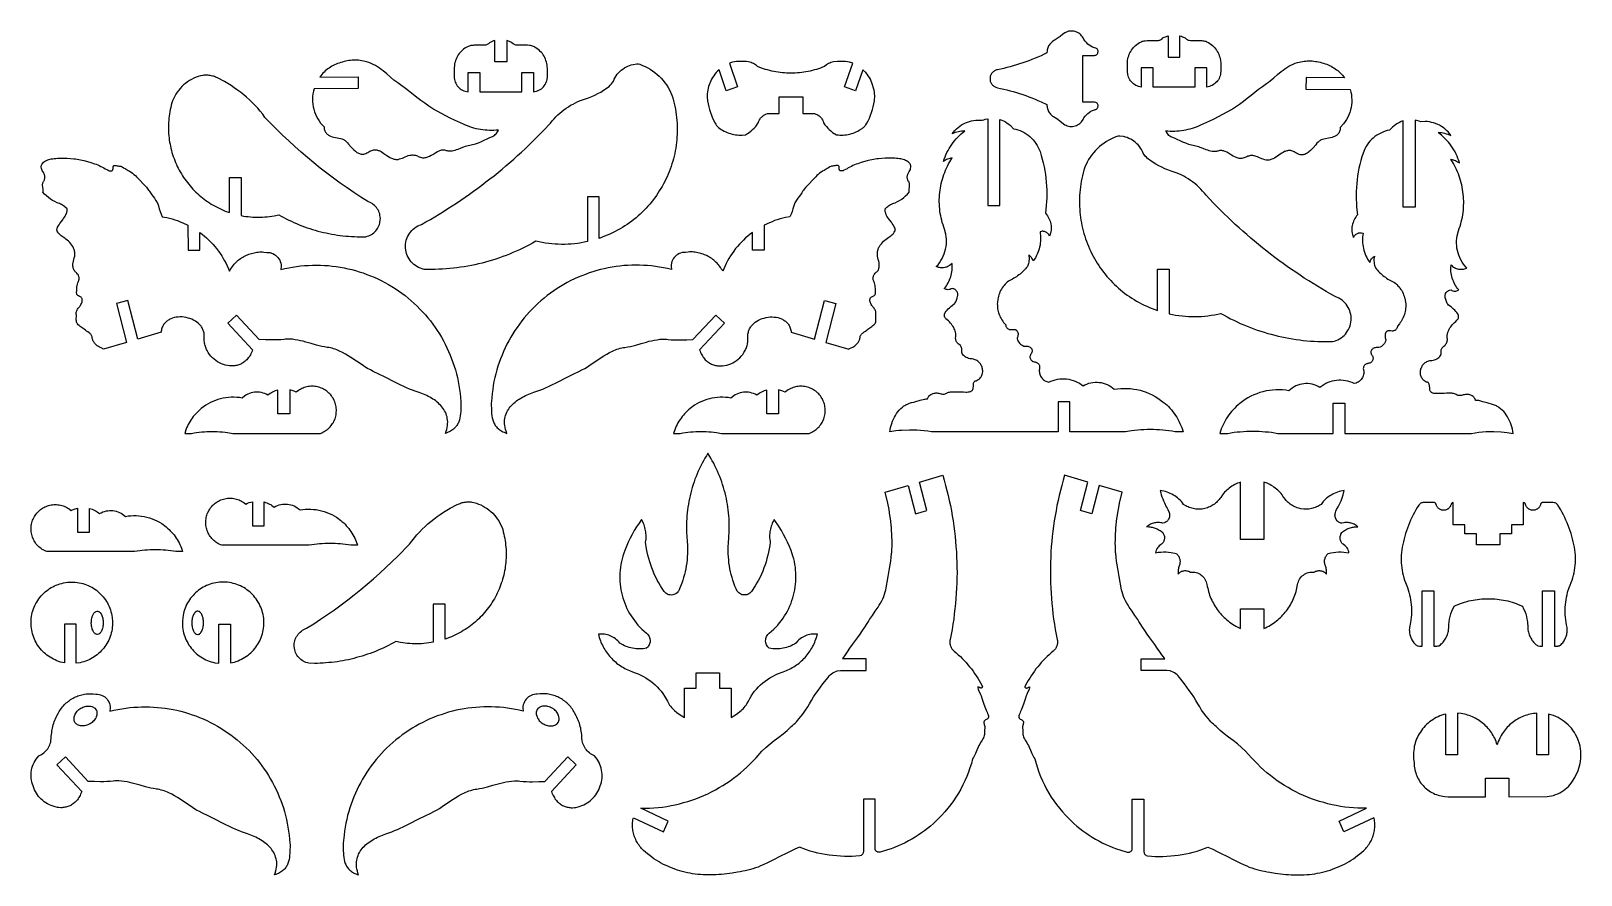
# Model space of a CAD drawing. Extents: x 4.6 to 21.3, y 2.7 to 11.8.
import ezdxf

# ---------------------------------------------------------------- set-up
doc = ezdxf.new("R2010")
doc.units = 0

msp = doc.modelspace()

# ---------------------------------------------------------------- linework, layer by layer
for points in [[(9.745, 11.511), (9.618, 11.511), (9.618, 11.742), (9.603, 11.737), (9.588, 11.731), (9.56, 11.717), (9.554, 11.711), (9.548, 11.706), (9.542, 11.702), (9.535, 11.698), (9.527, 11.695), (9.52, 11.692), (9.504, 11.69), (9.393, 11.69), (9.382, 11.689), (9.371, 11.688), (9.36, 11.687), (9.35, 11.684), (9.339, 11.681), (9.329, 11.677), (9.309, 11.667), (9.294, 11.658), (9.28, 11.648), (9.267, 11.637), (9.255, 11.625), (9.243, 11.613), (9.233, 11.6), (9.223, 11.586), (9.214, 11.572), (9.206, 11.557), (9.199, 11.542), (9.193, 11.526), (9.188, 11.51), (9.184, 11.493), (9.181, 11.476), (9.179, 11.442), (9.179, 11.355), (9.179, 11.339), (9.182, 11.323), (9.185, 11.308), (9.19, 11.294), (9.196, 11.28), (9.204, 11.267), (9.212, 11.254), (9.222, 11.243), (9.232, 11.232), (9.244, 11.222), (9.256, 11.214), (9.269, 11.206), (9.283, 11.2), (9.298, 11.194), (9.328, 11.188), (9.328, 11.396), (9.455, 11.396), (9.455, 11.187), (9.907, 11.187), (9.907, 11.396), (10.034, 11.396), (10.034, 11.188), (10.05, 11.191), (10.065, 11.194), (10.079, 11.2), (10.093, 11.206), (10.106, 11.214), (10.119, 11.222), (10.13, 11.232), (10.141, 11.243), (10.15, 11.254), (10.159, 11.267), (10.166, 11.28), (10.172, 11.294), (10.177, 11.308), (10.181, 11.323), (10.184, 11.355), (10.184, 11.442), (10.183, 11.459), (10.181, 11.476), (10.178, 11.493), (10.174, 11.51), (10.169, 11.526), (10.163, 11.542), (10.156, 11.557), (10.148, 11.572), (10.139, 11.586), (10.13, 11.6), (10.119, 11.613), (10.107, 11.625), (10.095, 11.637), (10.082, 11.648), (10.053, 11.667), (10.044, 11.672), (10.033, 11.677), (10.023, 11.681), (10.013, 11.684), (10.002, 11.687), (9.991, 11.688), (9.969, 11.69), (9.859, 11.69), (9.851, 11.691), (9.843, 11.692), (9.835, 11.695), (9.828, 11.698), (9.821, 11.702), (9.814, 11.706), (9.802, 11.717), (9.789, 11.725), (9.774, 11.731), (9.745, 11.742), (9.745, 11.511)], [(15.571, 11.051), (15.571, 11.04), (15.572, 11.029), (15.574, 11.018), (15.577, 11.007), (15.58, 10.996), (15.584, 10.986), (15.589, 10.976), (15.595, 10.967), (15.601, 10.958), (15.608, 10.949), (15.616, 10.941), (15.624, 10.934), (15.632, 10.927), (15.641, 10.921), (15.661, 10.91), (15.688, 10.892), (15.714, 10.873), (15.764, 10.834), (15.777, 10.828), (15.79, 10.822), (15.804, 10.818), (15.818, 10.816), (15.832, 10.815), (15.846, 10.815), (15.874, 10.82), (15.888, 10.825), (15.901, 10.831), (15.913, 10.838), (15.924, 10.846), (15.935, 10.856), (15.944, 10.866), (15.96, 10.89), (15.965, 10.899), (15.97, 10.908), (15.982, 10.925), (15.996, 10.941), (16.011, 10.955), (16.027, 10.967), (16.045, 10.978), (16.063, 10.988), (16.082, 10.995), (16.091, 10.996), (16.099, 10.999), (16.106, 11.002), (16.112, 11.008), (16.117, 11.014), (16.121, 11.021), (16.124, 11.037), (16.123, 11.045), (16.121, 11.053), (16.117, 11.06), (16.112, 11.066), (16.106, 11.071), (16.099, 11.075), (16.082, 11.078), (15.957, 11.078), (15.957, 11.581), (16.082, 11.581), (16.091, 11.582), (16.099, 11.584), (16.106, 11.588), (16.112, 11.593), (16.117, 11.599), (16.121, 11.606), (16.124, 11.622), (16.123, 11.631), (16.121, 11.638), (16.117, 11.645), (16.112, 11.652), (16.106, 11.657), (16.099, 11.66), (16.082, 11.664), (16.073, 11.667), (16.063, 11.671), (16.045, 11.681), (16.027, 11.692), (16.011, 11.704), (15.996, 11.719), (15.982, 11.734), (15.97, 11.751), (15.96, 11.769), (15.953, 11.781), (15.944, 11.793), (15.935, 11.803), (15.924, 11.813), (15.913, 11.821), (15.901, 11.828), (15.874, 11.839), (15.86, 11.842), (15.846, 11.844), (15.832, 11.844), (15.818, 11.843), (15.804, 11.841), (15.79, 11.837), (15.764, 11.825), (15.739, 11.805), (15.714, 11.786), (15.661, 11.749), (15.651, 11.744), (15.641, 11.739), (15.632, 11.732), (15.624, 11.725), (15.616, 11.718), (15.608, 11.71), (15.601, 11.701), (15.595, 11.692), (15.589, 11.683), (15.584, 11.673), (15.58, 11.663), (15.577, 11.652), (15.574, 11.642), (15.572, 11.631), (15.571, 11.608), (15.539, 11.593), (15.507, 11.578), (15.474, 11.563), (15.442, 11.55), (15.409, 11.536), (15.376, 11.524), (15.343, 11.511), (15.309, 11.5), (15.276, 11.489), (15.242, 11.478), (15.208, 11.468), (15.174, 11.459), (15.14, 11.45), (15.105, 11.441), (15.036, 11.426), (15.028, 11.424), (15.019, 11.422), (15.012, 11.418), (15.004, 11.414), (14.997, 11.409), (14.991, 11.404), (14.984, 11.398), (14.979, 11.392), (14.974, 11.386), (14.969, 11.379), (14.966, 11.371), (14.962, 11.363), (14.96, 11.355), (14.958, 11.347), (14.957, 11.33), (14.957, 11.321), (14.958, 11.312), (14.96, 11.304), (14.962, 11.296), (14.966, 11.288), (14.969, 11.281), (14.974, 11.274), (14.979, 11.267), (14.984, 11.261), (14.991, 11.255), (14.997, 11.25), (15.004, 11.245), (15.012, 11.241), (15.019, 11.238), (15.036, 11.233), (15.071, 11.225), (15.105, 11.218), (15.14, 11.209), (15.174, 11.2), (15.208, 11.191), (15.242, 11.181), (15.276, 11.17), (15.309, 11.159), (15.343, 11.148), (15.376, 11.136), (15.409, 11.123), (15.442, 11.11), (15.474, 11.096), (15.507, 11.081), (15.571, 11.051)], [(16.878, 11.563), (17.004, 11.563), (17.004, 11.793), (17.02, 11.789), (17.034, 11.783), (17.062, 11.769), (17.068, 11.763), (17.074, 11.758), (17.081, 11.754), (17.088, 11.75), (17.095, 11.747), (17.103, 11.744), (17.119, 11.742), (17.229, 11.742), (17.24, 11.741), (17.251, 11.74), (17.262, 11.738), (17.273, 11.736), (17.283, 11.733), (17.293, 11.729), (17.313, 11.719), (17.328, 11.71), (17.342, 11.7), (17.355, 11.689), (17.367, 11.677), (17.379, 11.665), (17.39, 11.652), (17.399, 11.638), (17.408, 11.624), (17.416, 11.609), (17.423, 11.593), (17.429, 11.578), (17.434, 11.562), (17.438, 11.545), (17.441, 11.528), (17.444, 11.494), (17.444, 11.407), (17.443, 11.391), (17.441, 11.375), (17.437, 11.36), (17.432, 11.346), (17.426, 11.332), (17.419, 11.319), (17.41, 11.306), (17.401, 11.295), (17.39, 11.284), (17.379, 11.274), (17.366, 11.266), (17.353, 11.258), (17.339, 11.252), (17.325, 11.246), (17.294, 11.24), (17.294, 11.448), (17.167, 11.448), (17.167, 11.239), (16.715, 11.239), (16.715, 11.448), (16.588, 11.448), (16.588, 11.24), (16.573, 11.243), (16.558, 11.246), (16.543, 11.252), (16.529, 11.258), (16.516, 11.266), (16.504, 11.274), (16.492, 11.284), (16.482, 11.295), (16.472, 11.306), (16.464, 11.319), (16.456, 11.332), (16.45, 11.346), (16.445, 11.36), (16.442, 11.375), (16.439, 11.407), (16.439, 11.494), (16.439, 11.511), (16.441, 11.528), (16.444, 11.545), (16.448, 11.562), (16.453, 11.578), (16.459, 11.593), (16.466, 11.609), (16.474, 11.624), (16.483, 11.638), (16.493, 11.652), (16.503, 11.665), (16.515, 11.677), (16.527, 11.689), (16.54, 11.7), (16.569, 11.719), (16.579, 11.724), (16.589, 11.729), (16.599, 11.733), (16.61, 11.736), (16.62, 11.738), (16.631, 11.74), (16.653, 11.742), (16.764, 11.742), (16.772, 11.743), (16.78, 11.744), (16.787, 11.747), (16.794, 11.75), (16.801, 11.754), (16.808, 11.758), (16.82, 11.769), (16.834, 11.777), (16.848, 11.783), (16.878, 11.793), (16.878, 11.563)], [(6.756, 10.264), (6.883, 10.264), (6.883, 9.854), (6.908, 9.849), (6.933, 9.845), (6.959, 9.842), (6.984, 9.84), (7.009, 9.838), (7.035, 9.837), (7.06, 9.836), (7.085, 9.837), (7.111, 9.838), (7.136, 9.839), (7.161, 9.841), (7.187, 9.844), (7.212, 9.848), (7.237, 9.852), (7.287, 9.863), (7.314, 9.847), (7.341, 9.833), (7.368, 9.819), (7.396, 9.805), (7.423, 9.792), (7.451, 9.779), (7.479, 9.767), (7.508, 9.755), (7.536, 9.744), (7.565, 9.733), (7.594, 9.723), (7.623, 9.713), (7.652, 9.704), (7.681, 9.695), (7.71, 9.687), (7.74, 9.68), (7.77, 9.672), (7.799, 9.666), (7.829, 9.659), (7.859, 9.654), (7.889, 9.649), (7.92, 9.644), (7.95, 9.64), (7.98, 9.636), (8.011, 9.633), (8.041, 9.631), (8.072, 9.629), (8.103, 9.627), (8.133, 9.626), (8.164, 9.626), (8.226, 9.626), (8.242, 9.63), (8.257, 9.635), (8.272, 9.642), (8.286, 9.649), (8.299, 9.658), (8.312, 9.668), (8.324, 9.678), (8.335, 9.69), (8.344, 9.702), (8.353, 9.715), (8.361, 9.729), (8.368, 9.743), (8.373, 9.758), (8.378, 9.774), (8.382, 9.806), (8.383, 9.823), (8.382, 9.839), (8.379, 9.855), (8.376, 9.871), (8.371, 9.886), (8.365, 9.9), (8.358, 9.914), (8.35, 9.928), (8.34, 9.941), (8.33, 9.953), (8.319, 9.964), (8.306, 9.974), (8.293, 9.983), (8.279, 9.991), (8.249, 10.004), (8.173, 10.053), (8.098, 10.102), (8.024, 10.153), (7.95, 10.204), (7.878, 10.257), (7.806, 10.311), (7.735, 10.366), (7.665, 10.423), (7.596, 10.48), (7.528, 10.539), (7.461, 10.598), (7.395, 10.659), (7.329, 10.721), (7.265, 10.783), (7.139, 10.912), (7.114, 10.946), (7.087, 10.979), (7.06, 11.011), (7.032, 11.042), (7.002, 11.072), (6.972, 11.101), (6.941, 11.129), (6.909, 11.157), (6.876, 11.183), (6.843, 11.208), (6.808, 11.233), (6.773, 11.256), (6.738, 11.278), (6.701, 11.299), (6.626, 11.338), (6.615, 11.343), (6.605, 11.348), (6.594, 11.352), (6.583, 11.356), (6.572, 11.359), (6.56, 11.362), (6.549, 11.364), (6.538, 11.366), (6.526, 11.367), (6.515, 11.368), (6.503, 11.368), (6.491, 11.368), (6.48, 11.367), (6.468, 11.366), (6.445, 11.362), (6.42, 11.354), (6.395, 11.345), (6.371, 11.334), (6.347, 11.322), (6.325, 11.309), (6.303, 11.295), (6.282, 11.279), (6.262, 11.262), (6.243, 11.244), (6.226, 11.225), (6.209, 11.205), (6.193, 11.184), (6.179, 11.163), (6.165, 11.14), (6.143, 11.092), (6.136, 11.068), (6.129, 11.045), (6.123, 11.021), (6.118, 10.997), (6.114, 10.974), (6.11, 10.95), (6.106, 10.926), (6.103, 10.903), (6.101, 10.879), (6.1, 10.856), (6.099, 10.832), (6.098, 10.809), (6.098, 10.785), (6.099, 10.762), (6.1, 10.739), (6.102, 10.715), (6.104, 10.692), (6.107, 10.669), (6.111, 10.646), (6.115, 10.624), (6.119, 10.601), (6.124, 10.579), (6.13, 10.556), (6.136, 10.534), (6.143, 10.512), (6.15, 10.49), (6.158, 10.469), (6.166, 10.447), (6.174, 10.426), (6.184, 10.405), (6.193, 10.384), (6.203, 10.364), (6.214, 10.344), (6.225, 10.324), (6.237, 10.304), (6.249, 10.284), (6.261, 10.265), (6.274, 10.246), (6.288, 10.228), (6.302, 10.209), (6.316, 10.191), (6.331, 10.174), (6.346, 10.156), (6.361, 10.139), (6.377, 10.123), (6.394, 10.106), (6.411, 10.091), (6.428, 10.075), (6.446, 10.06), (6.464, 10.045), (6.482, 10.031), (6.501, 10.017), (6.52, 10.004), (6.54, 9.991), (6.56, 9.978), (6.58, 9.966), (6.601, 9.954), (6.622, 9.943), (6.644, 9.932), (6.666, 9.922), (6.688, 9.913), (6.71, 9.903), (6.756, 9.887), (6.756, 10.264)], [(7.73, 11.348), (8.144, 11.35), (8.145, 11.223), (7.668, 11.221), (7.661, 11.194), (7.656, 11.166), (7.653, 11.138), (7.651, 11.11), (7.652, 11.082), (7.654, 11.055), (7.659, 11.027), (7.665, 11), (7.673, 10.974), (7.682, 10.948), (7.694, 10.923), (7.707, 10.898), (7.722, 10.875), (7.738, 10.852), (7.776, 10.809), (7.777, 10.798), (7.778, 10.787), (7.78, 10.777), (7.783, 10.768), (7.787, 10.759), (7.792, 10.752), (7.797, 10.745), (7.802, 10.738), (7.809, 10.732), (7.816, 10.727), (7.823, 10.722), (7.83, 10.717), (7.838, 10.713), (7.847, 10.71), (7.864, 10.704), (7.882, 10.699), (7.9, 10.695), (7.936, 10.688), (7.952, 10.685), (7.967, 10.681), (7.98, 10.677), (7.986, 10.675), (7.991, 10.672), (7.997, 10.668), (8.003, 10.664), (8.014, 10.653), (8.027, 10.64), (8.04, 10.625), (8.067, 10.593), (8.082, 10.577), (8.097, 10.562), (8.114, 10.548), (8.122, 10.541), (8.13, 10.535), (8.139, 10.53), (8.148, 10.526), (8.157, 10.522), (8.167, 10.519), (8.176, 10.517), (8.186, 10.516), (8.196, 10.516), (8.206, 10.517), (8.216, 10.52), (8.227, 10.524), (8.238, 10.529), (8.249, 10.535), (8.26, 10.542), (8.271, 10.548), (8.281, 10.553), (8.291, 10.556), (8.301, 10.559), (8.31, 10.561), (8.319, 10.562), (8.328, 10.563), (8.336, 10.562), (8.345, 10.561), (8.353, 10.559), (8.361, 10.557), (8.369, 10.554), (8.377, 10.551), (8.392, 10.543), (8.407, 10.533), (8.422, 10.523), (8.453, 10.502), (8.469, 10.491), (8.486, 10.481), (8.504, 10.472), (8.513, 10.468), (8.522, 10.465), (8.531, 10.462), (8.54, 10.461), (8.549, 10.46), (8.557, 10.459), (8.565, 10.46), (8.574, 10.46), (8.59, 10.464), (8.605, 10.469), (8.621, 10.474), (8.652, 10.488), (8.667, 10.494), (8.683, 10.5), (8.699, 10.504), (8.708, 10.506), (8.716, 10.507), (8.725, 10.508), (8.734, 10.508), (8.743, 10.507), (8.752, 10.506), (8.762, 10.504), (8.772, 10.501), (8.782, 10.497), (8.792, 10.492), (8.803, 10.487), (8.815, 10.483), (8.826, 10.48), (8.836, 10.478), (8.846, 10.478), (8.856, 10.478), (8.866, 10.479), (8.876, 10.481), (8.885, 10.483), (8.894, 10.486), (8.903, 10.49), (8.912, 10.494), (8.93, 10.504), (8.947, 10.514), (8.981, 10.535), (8.999, 10.545), (9.016, 10.553), (9.025, 10.556), (9.035, 10.559), (9.044, 10.561), (9.054, 10.562), (9.063, 10.562), (9.074, 10.561), (9.084, 10.56), (9.094, 10.557), (9.102, 10.555), (9.11, 10.553), (9.126, 10.552), (9.141, 10.552), (9.157, 10.553), (9.173, 10.556), (9.189, 10.56), (9.205, 10.565), (9.221, 10.571), (9.253, 10.583), (9.284, 10.596), (9.3, 10.601), (9.316, 10.606), (9.331, 10.61), (9.347, 10.613), (9.362, 10.616), (9.378, 10.62), (9.394, 10.624), (9.409, 10.629), (9.441, 10.64), (9.472, 10.653), (9.503, 10.667), (9.533, 10.681), (9.563, 10.694), (9.593, 10.707), (9.603, 10.712), (9.613, 10.719), (9.622, 10.727), (9.631, 10.736), (9.639, 10.746), (9.646, 10.756), (9.652, 10.766), (9.657, 10.776), (9.633, 10.774), (9.608, 10.772), (9.584, 10.772), (9.56, 10.772), (9.536, 10.774), (9.512, 10.776), (9.487, 10.778), (9.463, 10.782), (9.44, 10.786), (9.416, 10.791), (9.392, 10.797), (9.369, 10.804), (9.346, 10.812), (9.323, 10.82), (9.301, 10.829), (9.279, 10.838), (9.183, 10.883), (9.135, 10.906), (9.088, 10.929), (9.041, 10.954), (8.994, 10.979), (8.949, 11.006), (8.926, 11.02), (8.904, 11.035), (8.861, 11.065), (8.819, 11.095), (8.778, 11.127), (8.737, 11.159), (8.655, 11.223), (8.614, 11.254), (8.572, 11.285), (8.551, 11.3), (8.53, 11.315), (8.491, 11.348), (8.451, 11.381), (8.412, 11.414), (8.392, 11.43), (8.372, 11.445), (8.351, 11.459), (8.329, 11.472), (8.307, 11.484), (8.284, 11.495), (8.26, 11.504), (8.235, 11.512), (8.218, 11.517), (8.2, 11.52), (8.183, 11.523), (8.165, 11.526), (8.148, 11.528), (8.131, 11.529), (8.113, 11.529), (8.096, 11.529), (8.079, 11.528), (8.061, 11.527), (8.044, 11.525), (8.026, 11.522), (8.009, 11.518), (7.991, 11.514), (7.973, 11.509), (7.955, 11.504), (7.938, 11.499), (7.922, 11.493), (7.906, 11.487), (7.89, 11.48), (7.874, 11.472), (7.859, 11.464), (7.844, 11.455), (7.83, 11.445), (7.816, 11.435), (7.802, 11.424), (7.789, 11.413), (7.776, 11.401), (7.764, 11.389), (7.752, 11.376), (7.73, 11.348)], [(10.616, 10.055), (10.616, 9.573), (10.581, 9.566), (10.547, 9.559), (10.512, 9.554), (10.477, 9.55), (10.442, 9.547), (10.407, 9.544), (10.372, 9.543), (10.337, 9.543), (10.302, 9.544), (10.267, 9.545), (10.233, 9.548), (10.198, 9.552), (10.163, 9.556), (10.128, 9.562), (10.059, 9.576), (10.025, 9.557), (9.99, 9.538), (9.955, 9.52), (9.92, 9.503), (9.885, 9.486), (9.849, 9.469), (9.813, 9.454), (9.776, 9.439), (9.74, 9.424), (9.703, 9.411), (9.666, 9.398), (9.629, 9.385), (9.592, 9.373), (9.554, 9.362), (9.516, 9.352), (9.479, 9.342), (9.44, 9.332), (9.402, 9.324), (9.364, 9.316), (9.325, 9.309), (9.287, 9.302), (9.248, 9.296), (9.209, 9.291), (9.17, 9.286), (9.131, 9.282), (9.092, 9.279), (9.053, 9.276), (9.013, 9.274), (8.974, 9.273), (8.935, 9.272), (8.856, 9.273), (8.835, 9.278), (8.815, 9.285), (8.796, 9.293), (8.778, 9.303), (8.761, 9.314), (8.745, 9.326), (8.73, 9.34), (8.716, 9.355), (8.703, 9.37), (8.692, 9.387), (8.682, 9.405), (8.673, 9.423), (8.666, 9.443), (8.661, 9.463), (8.655, 9.504), (8.654, 9.525), (8.655, 9.546), (8.658, 9.567), (8.663, 9.587), (8.669, 9.606), (8.677, 9.625), (8.686, 9.643), (8.697, 9.66), (8.709, 9.676), (8.722, 9.692), (8.737, 9.706), (8.752, 9.719), (8.769, 9.731), (8.787, 9.742), (8.825, 9.758), (8.874, 9.786), (8.922, 9.813), (8.97, 9.841), (9.018, 9.87), (9.065, 9.899), (9.112, 9.929), (9.159, 9.959), (9.205, 9.989), (9.252, 10.02), (9.297, 10.052), (9.343, 10.084), (9.388, 10.116), (9.433, 10.149), (9.477, 10.182), (9.522, 10.216), (9.565, 10.25), (9.609, 10.284), (9.652, 10.319), (9.695, 10.354), (9.737, 10.39), (9.78, 10.426), (9.821, 10.463), (9.863, 10.5), (9.904, 10.537), (9.944, 10.575), (9.985, 10.614), (10.025, 10.652), (10.064, 10.691), (10.103, 10.731), (10.142, 10.771), (10.219, 10.852), (10.237, 10.875), (10.256, 10.897), (10.276, 10.918), (10.296, 10.939), (10.318, 10.958), (10.34, 10.977), (10.363, 10.995), (10.386, 11.012), (10.41, 11.028), (10.435, 11.043), (10.461, 11.057), (10.486, 11.071), (10.513, 11.083), (10.54, 11.094), (10.595, 11.113), (10.629, 11.125), (10.663, 11.138), (10.696, 11.153), (10.728, 11.169), (10.76, 11.186), (10.79, 11.205), (10.849, 11.247), (10.862, 11.261), (10.874, 11.275), (10.897, 11.305), (10.905, 11.325), (10.915, 11.343), (10.926, 11.361), (10.938, 11.378), (10.951, 11.393), (10.965, 11.408), (10.981, 11.422), (10.997, 11.434), (11.014, 11.446), (11.031, 11.456), (11.05, 11.465), (11.069, 11.473), (11.088, 11.479), (11.108, 11.484), (11.15, 11.489), (11.158, 11.489), (11.166, 11.489), (11.181, 11.485), (11.21, 11.474), (11.239, 11.461), (11.266, 11.447), (11.293, 11.431), (11.318, 11.414), (11.343, 11.396), (11.367, 11.376), (11.389, 11.356), (11.411, 11.334), (11.431, 11.311), (11.45, 11.287), (11.468, 11.262), (11.485, 11.236), (11.5, 11.209), (11.526, 11.152), (11.535, 11.122), (11.544, 11.092), (11.551, 11.062), (11.558, 11.032), (11.564, 11.001), (11.569, 10.971), (11.573, 10.941), (11.577, 10.911), (11.58, 10.88), (11.582, 10.85), (11.583, 10.82), (11.584, 10.79), (11.584, 10.76), (11.583, 10.73), (11.581, 10.7), (11.579, 10.671), (11.576, 10.641), (11.572, 10.612), (11.568, 10.582), (11.562, 10.553), (11.557, 10.524), (11.55, 10.496), (11.543, 10.467), (11.535, 10.439), (11.527, 10.41), (11.518, 10.383), (11.508, 10.355), (11.497, 10.327), (11.486, 10.3), (11.475, 10.273), (11.462, 10.247), (11.449, 10.221), (11.436, 10.195), (11.422, 10.169), (11.407, 10.144), (11.391, 10.119), (11.375, 10.094), (11.359, 10.07), (11.342, 10.046), (11.324, 10.022), (11.306, 9.999), (11.287, 9.977), (11.267, 9.955), (11.248, 9.933), (11.227, 9.911), (11.206, 9.891), (11.184, 9.87), (11.162, 9.85), (11.14, 9.831), (11.117, 9.812), (11.093, 9.794), (11.069, 9.776), (11.044, 9.759), (11.019, 9.742), (10.994, 9.726), (10.967, 9.71), (10.941, 9.695), (10.914, 9.681), (10.886, 9.667), (10.859, 9.654), (10.83, 9.642), (10.801, 9.63), (10.742, 9.608), (10.742, 10.055), (10.616, 10.055)], [(12.233, 11.241), (12.113, 11.2), (12.036, 11.427), (12.036, 11.427), (12.035, 11.426), (12.019, 11.412), (12.004, 11.396), (11.99, 11.379), (11.977, 11.362), (11.965, 11.344), (11.955, 11.325), (11.923, 11.245), (11.918, 11.226), (11.913, 11.207), (11.91, 11.187), (11.908, 11.168), (11.907, 11.148), (11.907, 11.129), (11.911, 11.09), (11.917, 11.058), (11.924, 11.027), (11.932, 10.996), (11.942, 10.965), (11.953, 10.935), (11.965, 10.906), (11.994, 10.849), (11.999, 10.841), (12.004, 10.833), (12.009, 10.826), (12.015, 10.819), (12.022, 10.812), (12.028, 10.805), (12.043, 10.794), (12.058, 10.783), (12.074, 10.774), (12.09, 10.765), (12.107, 10.757), (12.123, 10.75), (12.141, 10.743), (12.158, 10.738), (12.175, 10.733), (12.193, 10.729), (12.211, 10.726), (12.229, 10.723), (12.248, 10.722), (12.266, 10.722), (12.284, 10.722), (12.321, 10.725), (12.342, 10.738), (12.361, 10.751), (12.38, 10.766), (12.397, 10.781), (12.414, 10.798), (12.43, 10.816), (12.458, 10.854), (12.461, 10.863), (12.464, 10.871), (12.468, 10.88), (12.472, 10.888), (12.477, 10.896), (12.483, 10.903), (12.489, 10.911), (12.495, 10.917), (12.502, 10.924), (12.509, 10.929), (12.516, 10.935), (12.524, 10.94), (12.532, 10.944), (12.541, 10.948), (12.559, 10.954), (12.684, 10.954), (12.684, 11.133), (12.937, 11.133), (12.937, 10.954), (13.063, 10.954), (13.072, 10.951), (13.08, 10.948), (13.089, 10.944), (13.097, 10.94), (13.105, 10.935), (13.113, 10.929), (13.12, 10.924), (13.126, 10.917), (13.133, 10.911), (13.139, 10.903), (13.144, 10.896), (13.149, 10.888), (13.153, 10.88), (13.157, 10.871), (13.163, 10.854), (13.177, 10.834), (13.192, 10.816), (13.207, 10.798), (13.224, 10.781), (13.242, 10.766), (13.26, 10.751), (13.3, 10.725), (13.318, 10.723), (13.337, 10.722), (13.355, 10.722), (13.374, 10.722), (13.392, 10.723), (13.41, 10.726), (13.428, 10.729), (13.446, 10.733), (13.463, 10.738), (13.481, 10.743), (13.498, 10.75), (13.515, 10.757), (13.531, 10.765), (13.547, 10.774), (13.578, 10.794), (13.586, 10.799), (13.593, 10.805), (13.6, 10.812), (13.606, 10.819), (13.612, 10.826), (13.617, 10.833), (13.627, 10.849), (13.642, 10.877), (13.656, 10.906), (13.668, 10.935), (13.679, 10.965), (13.689, 10.996), (13.698, 11.027), (13.71, 11.09), (13.713, 11.109), (13.714, 11.129), (13.714, 11.148), (13.713, 11.168), (13.711, 11.187), (13.708, 11.207), (13.684, 11.285), (13.676, 11.305), (13.667, 11.325), (13.656, 11.344), (13.644, 11.362), (13.631, 11.379), (13.617, 11.396), (13.586, 11.426), (13.586, 11.427), (13.585, 11.427), (13.508, 11.2), (13.388, 11.241), (13.476, 11.499), (13.442, 11.509), (13.421, 11.512), (13.399, 11.515), (13.377, 11.516), (13.355, 11.517), (13.334, 11.517), (13.312, 11.516), (13.268, 11.511), (13.255, 11.508), (13.242, 11.504), (13.229, 11.499), (13.217, 11.494), (13.205, 11.487), (13.194, 11.479), (13.173, 11.461), (13.152, 11.453), (13.13, 11.444), (13.107, 11.437), (13.085, 11.43), (13.063, 11.424), (13.04, 11.418), (13.017, 11.412), (12.995, 11.408), (12.972, 11.403), (12.949, 11.4), (12.926, 11.397), (12.903, 11.394), (12.88, 11.392), (12.857, 11.391), (12.834, 11.39), (12.811, 11.39), (12.788, 11.39), (12.764, 11.391), (12.741, 11.392), (12.718, 11.394), (12.695, 11.397), (12.672, 11.4), (12.649, 11.403), (12.627, 11.408), (12.604, 11.412), (12.581, 11.418), (12.559, 11.424), (12.536, 11.43), (12.514, 11.437), (12.492, 11.444), (12.448, 11.461), (12.438, 11.471), (12.427, 11.479), (12.416, 11.487), (12.405, 11.494), (12.392, 11.499), (12.38, 11.504), (12.353, 11.511), (12.331, 11.514), (12.31, 11.516), (12.288, 11.517), (12.266, 11.517), (12.244, 11.516), (12.222, 11.515), (12.179, 11.509), (12.146, 11.499), (12.233, 11.241)], [(18.778, 11.341), (18.365, 11.342), (18.364, 11.216), (18.841, 11.214), (18.848, 11.186), (18.853, 11.158), (18.856, 11.13), (18.857, 11.103), (18.857, 11.075), (18.854, 11.047), (18.85, 11.02), (18.844, 10.993), (18.836, 10.966), (18.826, 10.94), (18.815, 10.915), (18.802, 10.891), (18.787, 10.867), (18.77, 10.844), (18.732, 10.802), (18.732, 10.79), (18.731, 10.779), (18.728, 10.77), (18.725, 10.76), (18.722, 10.752), (18.717, 10.744), (18.712, 10.737), (18.706, 10.73), (18.7, 10.724), (18.693, 10.719), (18.686, 10.714), (18.678, 10.71), (18.67, 10.706), (18.662, 10.702), (18.645, 10.696), (18.627, 10.691), (18.608, 10.687), (18.573, 10.68), (18.557, 10.677), (18.542, 10.673), (18.528, 10.669), (18.522, 10.667), (18.517, 10.664), (18.512, 10.661), (18.506, 10.656), (18.494, 10.646), (18.482, 10.633), (18.469, 10.618), (18.442, 10.586), (18.427, 10.57), (18.411, 10.554), (18.395, 10.54), (18.387, 10.534), (18.378, 10.528), (18.37, 10.523), (18.361, 10.518), (18.351, 10.514), (18.342, 10.511), (18.333, 10.509), (18.323, 10.508), (18.313, 10.509), (18.303, 10.51), (18.292, 10.512), (18.282, 10.516), (18.271, 10.521), (18.26, 10.528), (18.249, 10.535), (18.238, 10.54), (18.228, 10.545), (18.218, 10.549), (18.208, 10.552), (18.199, 10.554), (18.19, 10.555), (18.181, 10.555), (18.172, 10.555), (18.164, 10.553), (18.156, 10.552), (18.148, 10.549), (18.14, 10.546), (18.132, 10.543), (18.117, 10.535), (18.102, 10.526), (18.087, 10.516), (18.056, 10.494), (18.04, 10.483), (18.023, 10.473), (18.005, 10.465), (17.996, 10.461), (17.986, 10.457), (17.977, 10.455), (17.968, 10.453), (17.96, 10.452), (17.951, 10.452), (17.943, 10.452), (17.935, 10.453), (17.919, 10.456), (17.903, 10.461), (17.888, 10.467), (17.857, 10.48), (17.841, 10.487), (17.826, 10.492), (17.809, 10.497), (17.801, 10.498), (17.792, 10.5), (17.784, 10.5), (17.775, 10.5), (17.766, 10.5), (17.756, 10.498), (17.747, 10.496), (17.737, 10.493), (17.727, 10.489), (17.717, 10.485), (17.705, 10.479), (17.694, 10.475), (17.683, 10.472), (17.673, 10.471), (17.662, 10.47), (17.652, 10.47), (17.642, 10.471), (17.633, 10.473), (17.623, 10.476), (17.614, 10.479), (17.605, 10.482), (17.596, 10.487), (17.579, 10.496), (17.562, 10.506), (17.527, 10.528), (17.51, 10.537), (17.492, 10.545), (17.483, 10.548), (17.474, 10.551), (17.465, 10.553), (17.455, 10.554), (17.445, 10.554), (17.435, 10.554), (17.425, 10.552), (17.414, 10.549), (17.406, 10.547), (17.399, 10.546), (17.383, 10.544), (17.367, 10.544), (17.351, 10.546), (17.336, 10.549), (17.32, 10.553), (17.304, 10.558), (17.288, 10.563), (17.256, 10.576), (17.224, 10.588), (17.209, 10.594), (17.193, 10.599), (17.177, 10.603), (17.162, 10.606), (17.146, 10.609), (17.131, 10.612), (17.115, 10.617), (17.099, 10.622), (17.068, 10.633), (17.037, 10.646), (17.006, 10.659), (16.975, 10.673), (16.945, 10.687), (16.916, 10.699), (16.906, 10.704), (16.896, 10.711), (16.886, 10.719), (16.878, 10.728), (16.87, 10.738), (16.863, 10.748), (16.857, 10.758), (16.852, 10.768), (16.876, 10.766), (16.9, 10.765), (16.925, 10.764), (16.949, 10.765), (16.973, 10.766), (16.997, 10.768), (17.021, 10.771), (17.045, 10.774), (17.069, 10.779), (17.093, 10.784), (17.116, 10.79), (17.139, 10.796), (17.162, 10.804), (17.185, 10.812), (17.208, 10.821), (17.23, 10.831), (17.326, 10.875), (17.374, 10.898), (17.421, 10.921), (17.468, 10.946), (17.514, 10.972), (17.56, 10.999), (17.582, 11.013), (17.605, 11.027), (17.647, 11.057), (17.689, 11.088), (17.731, 11.119), (17.772, 11.152), (17.853, 11.216), (17.895, 11.247), (17.937, 11.277), (17.958, 11.292), (17.978, 11.308), (18.018, 11.34), (18.057, 11.374), (18.097, 11.406), (18.117, 11.422), (18.137, 11.437), (18.158, 11.451), (18.18, 11.465), (18.202, 11.477), (18.225, 11.487), (18.249, 11.497), (18.274, 11.505), (18.291, 11.509), (18.309, 11.513), (18.326, 11.516), (18.343, 11.518), (18.361, 11.52), (18.378, 11.521), (18.395, 11.522), (18.413, 11.522), (18.43, 11.521), (18.447, 11.519), (18.465, 11.517), (18.482, 11.514), (18.5, 11.511), (18.518, 11.507), (18.535, 11.502), (18.553, 11.496), (18.57, 11.491), (18.587, 11.485), (18.603, 11.479), (18.619, 11.472), (18.634, 11.464), (18.65, 11.456), (18.665, 11.447), (18.679, 11.438), (18.693, 11.427), (18.707, 11.417), (18.72, 11.405), (18.733, 11.394), (18.745, 11.381), (18.757, 11.368), (18.778, 11.341)], [(14.874, 10.882), (14.889, 10.887), (14.904, 10.892), (14.935, 10.898), (14.935, 9.962), (15.062, 9.962), (15.062, 10.89), (15.083, 10.882), (15.104, 10.874), (15.124, 10.863), (15.143, 10.852), (15.161, 10.838), (15.178, 10.824), (15.209, 10.791), (15.234, 10.785), (15.258, 10.778), (15.281, 10.77), (15.304, 10.76), (15.326, 10.748), (15.347, 10.735), (15.367, 10.721), (15.386, 10.706), (15.404, 10.689), (15.421, 10.671), (15.437, 10.652), (15.451, 10.632), (15.465, 10.611), (15.477, 10.589), (15.496, 10.543), (15.509, 10.503), (15.52, 10.462), (15.531, 10.421), (15.54, 10.38), (15.548, 10.339), (15.555, 10.297), (15.56, 10.256), (15.564, 10.214), (15.567, 10.172), (15.569, 10.13), (15.57, 10.088), (15.569, 10.046), (15.567, 10.004), (15.564, 9.962), (15.555, 9.878), (15.566, 9.865), (15.575, 9.852), (15.584, 9.838), (15.592, 9.823), (15.599, 9.809), (15.604, 9.793), (15.609, 9.778), (15.612, 9.762), (15.615, 9.746), (15.616, 9.73), (15.616, 9.713), (15.615, 9.697), (15.613, 9.681), (15.61, 9.665), (15.6, 9.633), (15.596, 9.64), (15.592, 9.647), (15.587, 9.653), (15.582, 9.659), (15.577, 9.664), (15.57, 9.669), (15.564, 9.673), (15.557, 9.676), (15.55, 9.679), (15.543, 9.681), (15.535, 9.683), (15.527, 9.684), (15.52, 9.684), (15.512, 9.683), (15.496, 9.68), (15.499, 9.659), (15.501, 9.638), (15.502, 9.617), (15.502, 9.596), (15.501, 9.576), (15.499, 9.555), (15.496, 9.535), (15.492, 9.514), (15.487, 9.494), (15.48, 9.474), (15.473, 9.455), (15.465, 9.436), (15.456, 9.417), (15.446, 9.399), (15.423, 9.364), (15.419, 9.374), (15.415, 9.383), (15.409, 9.393), (15.404, 9.401), (15.397, 9.41), (15.39, 9.417), (15.374, 9.431), (15.377, 9.415), (15.378, 9.399), (15.378, 9.383), (15.377, 9.367), (15.375, 9.351), (15.371, 9.336), (15.36, 9.305), (15.35, 9.292), (15.339, 9.28), (15.328, 9.268), (15.317, 9.256), (15.305, 9.245), (15.293, 9.234), (15.281, 9.223), (15.268, 9.213), (15.255, 9.203), (15.242, 9.194), (15.228, 9.185), (15.214, 9.177), (15.2, 9.168), (15.185, 9.161), (15.156, 9.147), (15.143, 9.136), (15.13, 9.125), (15.119, 9.113), (15.108, 9.1), (15.098, 9.087), (15.088, 9.074), (15.079, 9.06), (15.071, 9.045), (15.064, 9.03), (15.058, 9.015), (15.052, 9), (15.047, 8.984), (15.043, 8.968), (15.04, 8.951), (15.036, 8.918), (15.035, 8.901), (15.036, 8.884), (15.037, 8.868), (15.039, 8.851), (15.042, 8.835), (15.045, 8.819), (15.05, 8.803), (15.055, 8.787), (15.061, 8.772), (15.068, 8.757), (15.076, 8.742), (15.085, 8.728), (15.094, 8.714), (15.104, 8.701), (15.126, 8.676), (15.126, 8.67), (15.127, 8.665), (15.128, 8.659), (15.131, 8.654), (15.134, 8.649), (15.138, 8.644), (15.142, 8.639), (15.147, 8.635), (15.152, 8.632), (15.158, 8.629), (15.163, 8.626), (15.169, 8.625), (15.175, 8.624), (15.181, 8.624), (15.2, 8.625), (15.21, 8.626), (15.219, 8.626), (15.228, 8.625), (15.233, 8.623), (15.237, 8.621), (15.242, 8.618), (15.244, 8.615), (15.247, 8.612), (15.25, 8.607), (15.253, 8.601), (15.257, 8.591), (15.259, 8.581), (15.259, 8.571), (15.258, 8.56), (15.256, 8.55), (15.253, 8.541), (15.249, 8.531), (15.251, 8.523), (15.253, 8.516), (15.255, 8.509), (15.258, 8.502), (15.266, 8.49), (15.275, 8.478), (15.285, 8.468), (15.297, 8.459), (15.303, 8.455), (15.309, 8.452), (15.323, 8.446), (15.336, 8.447), (15.345, 8.447), (15.355, 8.447), (15.364, 8.445), (15.373, 8.442), (15.381, 8.439), (15.389, 8.435), (15.395, 8.43), (15.401, 8.424), (15.406, 8.417), (15.409, 8.411), (15.411, 8.403), (15.412, 8.396), (15.412, 8.388), (15.409, 8.379), (15.405, 8.371), (15.399, 8.362), (15.395, 8.356), (15.392, 8.35), (15.389, 8.341), (15.388, 8.335), (15.388, 8.328), (15.389, 8.321), (15.39, 8.314), (15.393, 8.307), (15.396, 8.3), (15.401, 8.294), (15.406, 8.289), (15.411, 8.285), (15.417, 8.281), (15.423, 8.279), (15.432, 8.277), (15.439, 8.276), (15.446, 8.274), (15.453, 8.272), (15.459, 8.269), (15.465, 8.266), (15.47, 8.263), (15.475, 8.259), (15.48, 8.254), (15.484, 8.25), (15.487, 8.244), (15.489, 8.238), (15.491, 8.232), (15.492, 8.226), (15.492, 8.219), (15.492, 8.211), (15.49, 8.203), (15.489, 8.196), (15.488, 8.188), (15.488, 8.176), (15.489, 8.165), (15.491, 8.153), (15.494, 8.142), (15.498, 8.132), (15.503, 8.122), (15.509, 8.112), (15.515, 8.103), (15.522, 8.094), (15.53, 8.087), (15.539, 8.08), (15.548, 8.073), (15.558, 8.068), (15.569, 8.063), (15.591, 8.057), (15.614, 8.067), (15.637, 8.076), (15.661, 8.083), (15.685, 8.088), (15.709, 8.092), (15.733, 8.094), (15.758, 8.094), (15.782, 8.092), (15.806, 8.088), (15.83, 8.083), (15.853, 8.076), (15.876, 8.067), (15.898, 8.057), (15.92, 8.045), (15.96, 8.016), (15.981, 8.028), (16.002, 8.037), (16.023, 8.045), (16.045, 8.051), (16.067, 8.055), (16.089, 8.057), (16.112, 8.057), (16.134, 8.055), (16.156, 8.052), (16.178, 8.047), (16.199, 8.04), (16.22, 8.032), (16.24, 8.021), (16.259, 8.009), (16.295, 7.98), (16.33, 7.985), (16.366, 7.989), (16.401, 7.99), (16.436, 7.99), (16.471, 7.988), (16.506, 7.983), (16.541, 7.977), (16.575, 7.97), (16.609, 7.96), (16.642, 7.948), (16.674, 7.935), (16.706, 7.92), (16.737, 7.904), (16.768, 7.885), (16.825, 7.843), (16.844, 7.827), (16.862, 7.811), (16.88, 7.793), (16.897, 7.776), (16.913, 7.757), (16.928, 7.738), (16.943, 7.718), (16.957, 7.698), (16.97, 7.678), (16.983, 7.657), (16.994, 7.635), (17.005, 7.613), (17.015, 7.591), (17.024, 7.568), (17.04, 7.521), (16.953, 7.521), (16.92, 7.527), (16.886, 7.532), (16.853, 7.536), (16.819, 7.539), (16.786, 7.542), (16.752, 7.544), (16.718, 7.545), (16.685, 7.545), (16.651, 7.545), (16.617, 7.544), (16.584, 7.542), (16.55, 7.539), (16.516, 7.536), (16.483, 7.532), (16.416, 7.521), (15.818, 7.521), (15.818, 7.845), (15.692, 7.845), (15.692, 7.521), (14.327, 7.521), (14.287, 7.528), (14.247, 7.533), (14.207, 7.537), (14.167, 7.539), (14.127, 7.541), (14.087, 7.541), (14.006, 7.537), (13.973, 7.535), (13.941, 7.531), (13.876, 7.521), (13.879, 7.544), (13.884, 7.567), (13.89, 7.589), (13.897, 7.612), (13.906, 7.635), (13.915, 7.657), (13.926, 7.678), (13.938, 7.699), (13.95, 7.719), (13.964, 7.738), (13.979, 7.756), (13.995, 7.772), (14.012, 7.787), (14.029, 7.8), (14.039, 7.806), (14.048, 7.811), (14.058, 7.816), (14.068, 7.821), (14.089, 7.829), (14.112, 7.836), (14.135, 7.843), (14.158, 7.85), (14.205, 7.862), (14.249, 7.873), (14.258, 7.875), (14.267, 7.876), (14.281, 7.877), (14.285, 7.887), (14.29, 7.896), (14.296, 7.904), (14.302, 7.912), (14.309, 7.918), (14.317, 7.924), (14.326, 7.929), (14.335, 7.933), (14.344, 7.936), (14.354, 7.939), (14.364, 7.94), (14.374, 7.941), (14.384, 7.941), (14.395, 7.94), (14.405, 7.938), (14.415, 7.935), (14.425, 7.933), (14.435, 7.93), (14.444, 7.929), (14.454, 7.928), (14.464, 7.929), (14.473, 7.931), (14.482, 7.934), (14.491, 7.938), (14.5, 7.944), (14.51, 7.948), (14.52, 7.95), (14.53, 7.952), (14.54, 7.953), (14.551, 7.953), (14.572, 7.954), (14.597, 7.953), (14.622, 7.952), (14.646, 7.951), (14.671, 7.951), (14.695, 7.95), (14.707, 7.95), (14.72, 7.951), (14.732, 7.952), (14.743, 7.955), (14.749, 7.957), (14.754, 7.959), (14.759, 7.963), (14.763, 7.966), (14.768, 7.972), (14.772, 7.979), (14.774, 7.987), (14.776, 7.995), (14.777, 8.012), (14.778, 8.03), (14.779, 8.038), (14.78, 8.046), (14.782, 8.053), (14.785, 8.059), (14.789, 8.065), (14.794, 8.069), (14.797, 8.07), (14.801, 8.071), (14.809, 8.072), (14.82, 8.078), (14.83, 8.084), (14.839, 8.091), (14.847, 8.098), (14.854, 8.106), (14.86, 8.115), (14.865, 8.123), (14.869, 8.132), (14.872, 8.142), (14.875, 8.151), (14.877, 8.161), (14.878, 8.17), (14.878, 8.18), (14.877, 8.19), (14.876, 8.2), (14.874, 8.21), (14.871, 8.219), (14.867, 8.228), (14.863, 8.237), (14.858, 8.246), (14.853, 8.255), (14.846, 8.263), (14.84, 8.27), (14.832, 8.277), (14.824, 8.284), (14.816, 8.289), (14.807, 8.294), (14.797, 8.299), (14.787, 8.302), (14.777, 8.305), (14.766, 8.307), (14.754, 8.308), (14.74, 8.31), (14.726, 8.313), (14.713, 8.318), (14.7, 8.324), (14.688, 8.331), (14.678, 8.34), (14.668, 8.349), (14.661, 8.359), (14.658, 8.364), (14.656, 8.37), (14.654, 8.375), (14.652, 8.381), (14.652, 8.386), (14.652, 8.392), (14.652, 8.397), (14.654, 8.403), (14.654, 8.411), (14.652, 8.42), (14.65, 8.429), (14.647, 8.437), (14.642, 8.444), (14.637, 8.451), (14.623, 8.462), (14.615, 8.469), (14.608, 8.477), (14.602, 8.484), (14.597, 8.493), (14.593, 8.502), (14.59, 8.511), (14.587, 8.52), (14.586, 8.529), (14.586, 8.538), (14.587, 8.547), (14.588, 8.559), (14.588, 8.571), (14.587, 8.583), (14.585, 8.596), (14.582, 8.608), (14.577, 8.62), (14.572, 8.633), (14.566, 8.645), (14.558, 8.657), (14.55, 8.669), (14.541, 8.682), (14.531, 8.694), (14.52, 8.706), (14.508, 8.717), (14.496, 8.729), (14.482, 8.74), (14.476, 8.747), (14.471, 8.755), (14.467, 8.764), (14.465, 8.773), (14.465, 8.782), (14.465, 8.791), (14.472, 8.809), (14.483, 8.822), (14.495, 8.835), (14.507, 8.848), (14.52, 8.86), (14.533, 8.872), (14.547, 8.884), (14.575, 8.905), (14.581, 8.914), (14.587, 8.923), (14.592, 8.932), (14.596, 8.942), (14.6, 8.952), (14.604, 8.962), (14.608, 8.984), (14.61, 8.991), (14.61, 8.998), (14.61, 9.006), (14.609, 9.013), (14.607, 9.02), (14.605, 9.027), (14.597, 9.04), (14.593, 9.046), (14.587, 9.051), (14.581, 9.056), (14.575, 9.06), (14.568, 9.063), (14.561, 9.065), (14.547, 9.068), (14.537, 9.062), (14.527, 9.057), (14.516, 9.055), (14.505, 9.054), (14.495, 9.055), (14.484, 9.057), (14.464, 9.068), (14.476, 9.082), (14.487, 9.097), (14.496, 9.112), (14.506, 9.128), (14.514, 9.144), (14.521, 9.16), (14.528, 9.177), (14.533, 9.194), (14.538, 9.212), (14.542, 9.229), (14.545, 9.247), (14.547, 9.265), (14.549, 9.283), (14.549, 9.302), (14.547, 9.338), (14.538, 9.33), (14.53, 9.322), (14.52, 9.315), (14.51, 9.309), (14.5, 9.304), (14.49, 9.299), (14.479, 9.296), (14.468, 9.293), (14.457, 9.291), (14.446, 9.29), (14.434, 9.29), (14.423, 9.291), (14.411, 9.292), (14.4, 9.295), (14.378, 9.303), (14.396, 9.323), (14.413, 9.345), (14.428, 9.368), (14.441, 9.392), (14.453, 9.416), (14.463, 9.441), (14.471, 9.466), (14.478, 9.492), (14.483, 9.519), (14.486, 9.545), (14.487, 9.572), (14.487, 9.599), (14.484, 9.626), (14.48, 9.653), (14.466, 9.706), (14.458, 9.73), (14.45, 9.754), (14.442, 9.779), (14.436, 9.803), (14.43, 9.828), (14.425, 9.852), (14.421, 9.877), (14.417, 9.902), (14.414, 9.927), (14.412, 9.952), (14.411, 9.977), (14.41, 10.002), (14.41, 10.027), (14.411, 10.052), (14.413, 10.076), (14.415, 10.101), (14.418, 10.126), (14.422, 10.151), (14.426, 10.175), (14.431, 10.2), (14.437, 10.224), (14.444, 10.248), (14.451, 10.272), (14.459, 10.296), (14.468, 10.319), (14.477, 10.343), (14.487, 10.366), (14.498, 10.388), (14.51, 10.411), (14.522, 10.433), (14.549, 10.477), (14.536, 10.474), (14.524, 10.471), (14.512, 10.467), (14.5, 10.462), (14.488, 10.457), (14.477, 10.451), (14.456, 10.437), (14.463, 10.462), (14.472, 10.486), (14.482, 10.51), (14.492, 10.533), (14.504, 10.556), (14.516, 10.578), (14.53, 10.6), (14.544, 10.621), (14.559, 10.641), (14.575, 10.661), (14.591, 10.681), (14.609, 10.699), (14.627, 10.717), (14.646, 10.734), (14.686, 10.767), (14.668, 10.765), (14.651, 10.764), (14.633, 10.761), (14.616, 10.757), (14.599, 10.753), (14.582, 10.748), (14.549, 10.735), (14.563, 10.754), (14.579, 10.772), (14.595, 10.789), (14.613, 10.804), (14.631, 10.818), (14.65, 10.831), (14.671, 10.842), (14.691, 10.853), (14.713, 10.861), (14.734, 10.869), (14.757, 10.875), (14.78, 10.879), (14.803, 10.882), (14.826, 10.884), (14.874, 10.882)], [(19.601, 10.866), (19.586, 10.871), (19.571, 10.876), (19.54, 10.882), (19.54, 9.946), (19.413, 9.946), (19.413, 10.874), (19.392, 10.867), (19.371, 10.858), (19.351, 10.848), (19.332, 10.836), (19.314, 10.823), (19.297, 10.808), (19.266, 10.775), (19.241, 10.77), (19.217, 10.763), (19.194, 10.754), (19.171, 10.744), (19.149, 10.732), (19.128, 10.72), (19.108, 10.705), (19.089, 10.69), (19.071, 10.673), (19.054, 10.656), (19.038, 10.637), (19.024, 10.617), (19.01, 10.596), (18.998, 10.574), (18.979, 10.527), (18.966, 10.487), (18.954, 10.446), (18.944, 10.406), (18.935, 10.365), (18.927, 10.323), (18.92, 10.282), (18.915, 10.24), (18.911, 10.198), (18.907, 10.156), (18.906, 10.114), (18.905, 10.072), (18.906, 10.03), (18.907, 9.988), (18.91, 9.946), (18.92, 9.862), (18.909, 9.85), (18.9, 9.836), (18.891, 9.822), (18.883, 9.808), (18.876, 9.793), (18.871, 9.778), (18.866, 9.762), (18.863, 9.746), (18.86, 9.73), (18.859, 9.714), (18.859, 9.698), (18.86, 9.681), (18.862, 9.665), (18.865, 9.649), (18.875, 9.617), (18.878, 9.624), (18.883, 9.631), (18.887, 9.637), (18.893, 9.643), (18.898, 9.648), (18.904, 9.653), (18.911, 9.657), (18.918, 9.66), (18.925, 9.663), (18.932, 9.666), (18.94, 9.667), (18.947, 9.668), (18.955, 9.668), (18.963, 9.668), (18.979, 9.664), (18.976, 9.643), (18.973, 9.623), (18.972, 9.602), (18.972, 9.581), (18.974, 9.56), (18.976, 9.539), (18.979, 9.519), (18.983, 9.499), (18.988, 9.479), (18.994, 9.459), (19.002, 9.439), (19.01, 9.42), (19.019, 9.401), (19.029, 9.383), (19.052, 9.348), (19.056, 9.358), (19.06, 9.368), (19.065, 9.377), (19.071, 9.386), (19.078, 9.394), (19.085, 9.402), (19.101, 9.415), (19.098, 9.399), (19.097, 9.383), (19.097, 9.367), (19.098, 9.351), (19.1, 9.335), (19.104, 9.32), (19.114, 9.289), (19.125, 9.277), (19.135, 9.264), (19.146, 9.252), (19.158, 9.24), (19.17, 9.229), (19.182, 9.218), (19.194, 9.208), (19.207, 9.197), (19.22, 9.188), (19.233, 9.178), (19.247, 9.169), (19.261, 9.161), (19.275, 9.153), (19.29, 9.145), (19.319, 9.131), (19.332, 9.12), (19.344, 9.109), (19.356, 9.097), (19.367, 9.085), (19.377, 9.071), (19.387, 9.058), (19.396, 9.044), (19.404, 9.03), (19.411, 9.015), (19.417, 9), (19.423, 8.984), (19.428, 8.968), (19.432, 8.952), (19.435, 8.936), (19.439, 8.902), (19.44, 8.885), (19.439, 8.869), (19.438, 8.852), (19.436, 8.836), (19.433, 8.819), (19.43, 8.803), (19.425, 8.787), (19.42, 8.772), (19.413, 8.756), (19.406, 8.741), (19.399, 8.727), (19.39, 8.713), (19.381, 8.699), (19.371, 8.685), (19.349, 8.66), (19.349, 8.655), (19.348, 8.649), (19.347, 8.644), (19.344, 8.638), (19.341, 8.633), (19.337, 8.628), (19.332, 8.624), (19.328, 8.619), (19.322, 8.616), (19.317, 8.613), (19.311, 8.611), (19.306, 8.609), (19.3, 8.608), (19.294, 8.608), (19.275, 8.609), (19.265, 8.61), (19.256, 8.61), (19.247, 8.609), (19.242, 8.608), (19.238, 8.606), (19.233, 8.602), (19.23, 8.599), (19.228, 8.596), (19.225, 8.591), (19.222, 8.586), (19.218, 8.575), (19.216, 8.565), (19.216, 8.555), (19.217, 8.545), (19.219, 8.535), (19.222, 8.525), (19.226, 8.515), (19.224, 8.508), (19.222, 8.5), (19.219, 8.493), (19.217, 8.487), (19.209, 8.474), (19.2, 8.462), (19.19, 8.452), (19.178, 8.443), (19.172, 8.439), (19.165, 8.436), (19.151, 8.431), (19.139, 8.431), (19.129, 8.432), (19.12, 8.431), (19.111, 8.429), (19.102, 8.427), (19.094, 8.423), (19.086, 8.419), (19.08, 8.414), (19.074, 8.408), (19.069, 8.402), (19.066, 8.395), (19.064, 8.388), (19.063, 8.38), (19.063, 8.372), (19.066, 8.364), (19.07, 8.355), (19.075, 8.347), (19.08, 8.341), (19.083, 8.334), (19.086, 8.326), (19.087, 8.319), (19.087, 8.312), (19.086, 8.305), (19.085, 8.298), (19.082, 8.291), (19.078, 8.285), (19.074, 8.279), (19.069, 8.273), (19.063, 8.269), (19.058, 8.266), (19.051, 8.263), (19.043, 8.261), (19.036, 8.26), (19.029, 8.258), (19.022, 8.256), (19.016, 8.254), (19.01, 8.251), (19.005, 8.247), (19, 8.243), (18.995, 8.239), (18.991, 8.234), (18.988, 8.229), (18.985, 8.223), (18.984, 8.217), (18.983, 8.21), (18.982, 8.203), (18.983, 8.195), (18.985, 8.187), (18.986, 8.18), (18.986, 8.172), (18.987, 8.16), (18.986, 8.149), (18.984, 8.138), (18.981, 8.127), (18.977, 8.116), (18.972, 8.106), (18.966, 8.096), (18.96, 8.087), (18.952, 8.079), (18.944, 8.071), (18.936, 8.064), (18.927, 8.058), (18.917, 8.052), (18.906, 8.047), (18.884, 8.041), (18.861, 8.052), (18.838, 8.06), (18.814, 8.067), (18.79, 8.073), (18.766, 8.076), (18.741, 8.078), (18.717, 8.078), (18.693, 8.076), (18.669, 8.073), (18.645, 8.067), (18.622, 8.06), (18.599, 8.052), (18.577, 8.041), (18.555, 8.029), (18.514, 8), (18.494, 8.012), (18.473, 8.021), (18.452, 8.029), (18.43, 8.035), (18.408, 8.039), (18.385, 8.041), (18.363, 8.041), (18.341, 8.04), (18.319, 8.036), (18.297, 8.031), (18.276, 8.025), (18.255, 8.016), (18.235, 8.006), (18.216, 7.993), (18.18, 7.964), (18.145, 7.97), (18.109, 7.973), (18.074, 7.974), (18.039, 7.974), (18.003, 7.972), (17.969, 7.968), (17.934, 7.962), (17.9, 7.954), (17.866, 7.944), (17.833, 7.933), (17.8, 7.92), (17.769, 7.905), (17.737, 7.888), (17.707, 7.869), (17.649, 7.828), (17.631, 7.812), (17.612, 7.795), (17.595, 7.778), (17.578, 7.76), (17.562, 7.741), (17.546, 7.722), (17.532, 7.703), (17.518, 7.683), (17.505, 7.662), (17.492, 7.641), (17.48, 7.619), (17.47, 7.597), (17.46, 7.575), (17.45, 7.552), (17.435, 7.505), (17.522, 7.505), (17.555, 7.511), (17.589, 7.516), (17.622, 7.52), (17.656, 7.523), (17.689, 7.526), (17.723, 7.528), (17.757, 7.529), (17.79, 7.529), (17.824, 7.529), (17.858, 7.528), (17.891, 7.526), (17.925, 7.523), (17.958, 7.52), (17.992, 7.516), (18.059, 7.505), (18.656, 7.505), (18.656, 7.829), (18.783, 7.829), (18.783, 7.505), (20.148, 7.505), (20.187, 7.512), (20.227, 7.517), (20.267, 7.521), (20.308, 7.524), (20.348, 7.525), (20.388, 7.525), (20.469, 7.522), (20.501, 7.519), (20.534, 7.515), (20.599, 7.505), (20.595, 7.528), (20.591, 7.551), (20.585, 7.574), (20.577, 7.597), (20.569, 7.619), (20.56, 7.641), (20.549, 7.663), (20.537, 7.684), (20.524, 7.704), (20.511, 7.722), (20.496, 7.74), (20.48, 7.756), (20.463, 7.771), (20.445, 7.784), (20.436, 7.79), (20.427, 7.796), (20.417, 7.801), (20.407, 7.805), (20.386, 7.813), (20.363, 7.821), (20.34, 7.828), (20.317, 7.834), (20.27, 7.846), (20.226, 7.858), (20.217, 7.86), (20.208, 7.861), (20.194, 7.861), (20.19, 7.871), (20.185, 7.88), (20.179, 7.889), (20.173, 7.896), (20.165, 7.903), (20.157, 7.908), (20.149, 7.913), (20.14, 7.917), (20.131, 7.92), (20.121, 7.923), (20.111, 7.924), (20.101, 7.925), (20.09, 7.925), (20.08, 7.924), (20.07, 7.922), (20.06, 7.92), (20.05, 7.917), (20.04, 7.915), (20.031, 7.913), (20.021, 7.913), (20.011, 7.913), (20.002, 7.915), (19.993, 7.918), (19.984, 7.923), (19.975, 7.928), (19.965, 7.932), (19.955, 7.935), (19.945, 7.936), (19.935, 7.937), (19.924, 7.938), (19.903, 7.938), (19.878, 7.937), (19.853, 7.936), (19.829, 7.935), (19.804, 7.935), (19.78, 7.935), (19.767, 7.935), (19.755, 7.935), (19.743, 7.936), (19.732, 7.939), (19.726, 7.941), (19.721, 7.944), (19.716, 7.947), (19.711, 7.951), (19.707, 7.957), (19.703, 7.963), (19.701, 7.971), (19.699, 7.979), (19.698, 7.996), (19.696, 8.014), (19.696, 8.022), (19.694, 8.03), (19.693, 8.037), (19.69, 8.044), (19.686, 8.049), (19.681, 8.053), (19.677, 8.054), (19.674, 8.056), (19.665, 8.057), (19.655, 8.062), (19.645, 8.069), (19.636, 8.075), (19.628, 8.083), (19.621, 8.091), (19.615, 8.099), (19.61, 8.108), (19.606, 8.117), (19.602, 8.126), (19.6, 8.135), (19.598, 8.145), (19.597, 8.155), (19.597, 8.165), (19.598, 8.174), (19.599, 8.184), (19.601, 8.194), (19.604, 8.203), (19.608, 8.213), (19.612, 8.222), (19.617, 8.23), (19.622, 8.239), (19.628, 8.247), (19.635, 8.254), (19.643, 8.261), (19.65, 8.268), (19.659, 8.274), (19.668, 8.279), (19.678, 8.283), (19.688, 8.287), (19.698, 8.29), (19.709, 8.291), (19.721, 8.292), (19.735, 8.294), (19.749, 8.297), (19.762, 8.302), (19.775, 8.308), (19.787, 8.316), (19.797, 8.324), (19.806, 8.333), (19.814, 8.344), (19.817, 8.349), (19.819, 8.354), (19.821, 8.359), (19.822, 8.365), (19.823, 8.37), (19.823, 8.376), (19.823, 8.381), (19.821, 8.387), (19.821, 8.396), (19.823, 8.404), (19.825, 8.413), (19.828, 8.421), (19.833, 8.428), (19.838, 8.435), (19.852, 8.447), (19.86, 8.453), (19.867, 8.461), (19.873, 8.469), (19.878, 8.477), (19.882, 8.486), (19.885, 8.495), (19.887, 8.504), (19.889, 8.513), (19.889, 8.522), (19.888, 8.531), (19.887, 8.543), (19.887, 8.555), (19.888, 8.568), (19.89, 8.58), (19.893, 8.592), (19.898, 8.605), (19.903, 8.617), (19.909, 8.629), (19.916, 8.642), (19.925, 8.654), (19.934, 8.666), (19.944, 8.678), (19.955, 8.69), (19.967, 8.702), (19.979, 8.713), (19.992, 8.725), (19.999, 8.732), (20.004, 8.74), (20.007, 8.748), (20.01, 8.757), (20.01, 8.766), (20.009, 8.775), (20.003, 8.793), (19.992, 8.807), (19.98, 8.82), (19.968, 8.833), (19.955, 8.845), (19.942, 8.857), (19.928, 8.868), (19.9, 8.889), (19.894, 8.898), (19.888, 8.907), (19.883, 8.917), (19.878, 8.926), (19.875, 8.937), (19.871, 8.947), (19.866, 8.968), (19.865, 8.975), (19.864, 8.983), (19.865, 8.99), (19.866, 8.998), (19.867, 9.005), (19.87, 9.012), (19.877, 9.025), (19.882, 9.03), (19.888, 9.036), (19.893, 9.04), (19.9, 9.044), (19.906, 9.047), (19.913, 9.05), (19.928, 9.052), (19.938, 9.046), (19.948, 9.042), (19.959, 9.039), (19.969, 9.038), (19.98, 9.039), (19.991, 9.042), (20.011, 9.052), (19.999, 9.066), (19.988, 9.081), (19.978, 9.096), (19.969, 9.112), (19.961, 9.128), (19.954, 9.145), (19.947, 9.162), (19.941, 9.179), (19.937, 9.196), (19.933, 9.214), (19.93, 9.232), (19.927, 9.25), (19.926, 9.268), (19.926, 9.286), (19.928, 9.322), (19.936, 9.314), (19.945, 9.306), (19.955, 9.299), (19.964, 9.293), (19.975, 9.288), (19.985, 9.284), (19.996, 9.28), (20.007, 9.277), (20.018, 9.275), (20.029, 9.274), (20.041, 9.274), (20.052, 9.275), (20.063, 9.277), (20.075, 9.279), (20.097, 9.287), (20.079, 9.308), (20.062, 9.33), (20.047, 9.352), (20.034, 9.376), (20.022, 9.4), (20.012, 9.425), (20.004, 9.451), (19.997, 9.477), (19.992, 9.503), (19.989, 9.529), (19.988, 9.556), (19.988, 9.583), (19.991, 9.61), (19.995, 9.637), (20.008, 9.69), (20.017, 9.714), (20.025, 9.739), (20.032, 9.763), (20.039, 9.787), (20.045, 9.812), (20.05, 9.837), (20.054, 9.861), (20.058, 9.886), (20.061, 9.911), (20.063, 9.936), (20.064, 9.961), (20.065, 9.986), (20.065, 10.011), (20.064, 10.036), (20.062, 10.061), (20.06, 10.086), (20.057, 10.11), (20.053, 10.135), (20.049, 10.16), (20.044, 10.184), (20.038, 10.208), (20.031, 10.232), (20.024, 10.256), (20.016, 10.28), (20.007, 10.303), (19.998, 10.327), (19.987, 10.35), (19.976, 10.373), (19.965, 10.395), (19.953, 10.417), (19.926, 10.461), (19.939, 10.459), (19.951, 10.455), (19.963, 10.451), (19.975, 10.447), (19.987, 10.441), (19.998, 10.435), (20.019, 10.422), (20.012, 10.446), (20.003, 10.47), (19.993, 10.494), (19.982, 10.517), (19.971, 10.54), (19.958, 10.562), (19.945, 10.584), (19.931, 10.605), (19.916, 10.626), (19.9, 10.646), (19.883, 10.665), (19.866, 10.683), (19.848, 10.701), (19.829, 10.719), (19.789, 10.751), (19.806, 10.75), (19.824, 10.748), (19.842, 10.745), (19.859, 10.742), (19.876, 10.737), (19.893, 10.732), (19.926, 10.719), (19.912, 10.738), (19.896, 10.756), (19.88, 10.773), (19.862, 10.788), (19.844, 10.802), (19.824, 10.815), (19.804, 10.827), (19.784, 10.837), (19.762, 10.846), (19.74, 10.853), (19.718, 10.859), (19.695, 10.864), (19.672, 10.867), (19.649, 10.868), (19.601, 10.866)], [(16.889, 9.276), (16.889, 8.794), (16.924, 8.787), (16.958, 8.781), (16.993, 8.776), (17.028, 8.771), (17.063, 8.768), (17.098, 8.766), (17.133, 8.765), (17.168, 8.764), (17.203, 8.765), (17.238, 8.767), (17.273, 8.769), (17.307, 8.773), (17.342, 8.778), (17.377, 8.783), (17.446, 8.798), (17.48, 8.778), (17.515, 8.76), (17.55, 8.741), (17.585, 8.724), (17.621, 8.707), (17.656, 8.691), (17.692, 8.675), (17.729, 8.66), (17.765, 8.646), (17.802, 8.632), (17.839, 8.619), (17.876, 8.606), (17.913, 8.595), (17.951, 8.583), (17.989, 8.573), (18.027, 8.563), (18.065, 8.554), (18.103, 8.545), (18.141, 8.537), (18.18, 8.53), (18.218, 8.523), (18.257, 8.517), (18.296, 8.512), (18.335, 8.507), (18.374, 8.504), (18.413, 8.5), (18.452, 8.498), (18.492, 8.496), (18.531, 8.494), (18.57, 8.494), (18.649, 8.495), (18.67, 8.5), (18.69, 8.506), (18.709, 8.515), (18.727, 8.524), (18.744, 8.535), (18.76, 8.548), (18.775, 8.561), (18.789, 8.576), (18.802, 8.592), (18.813, 8.609), (18.823, 8.626), (18.832, 8.645), (18.839, 8.664), (18.844, 8.684), (18.85, 8.725), (18.851, 8.747), (18.85, 8.768), (18.847, 8.788), (18.842, 8.808), (18.836, 8.827), (18.828, 8.846), (18.819, 8.864), (18.808, 8.881), (18.796, 8.898), (18.783, 8.913), (18.769, 8.927), (18.753, 8.941), (18.736, 8.952), (18.718, 8.963), (18.68, 8.98), (18.631, 9.007), (18.583, 9.035), (18.535, 9.063), (18.487, 9.091), (18.44, 9.121), (18.393, 9.15), (18.346, 9.18), (18.3, 9.211), (18.254, 9.242), (18.208, 9.273), (18.162, 9.305), (18.117, 9.337), (18.072, 9.37), (18.028, 9.403), (17.983, 9.437), (17.94, 9.471), (17.896, 9.505), (17.853, 9.54), (17.81, 9.576), (17.768, 9.611), (17.726, 9.648), (17.684, 9.684), (17.642, 9.721), (17.601, 9.759), (17.561, 9.797), (17.52, 9.835), (17.48, 9.874), (17.441, 9.913), (17.402, 9.952), (17.363, 9.992), (17.287, 10.073), (17.268, 10.096), (17.249, 10.118), (17.229, 10.14), (17.209, 10.16), (17.187, 10.18), (17.165, 10.199), (17.142, 10.216), (17.119, 10.233), (17.095, 10.25), (17.07, 10.265), (17.045, 10.279), (17.019, 10.292), (16.992, 10.304), (16.965, 10.315), (16.91, 10.334), (16.876, 10.346), (16.842, 10.359), (16.809, 10.374), (16.777, 10.39), (16.745, 10.407), (16.715, 10.426), (16.656, 10.468), (16.643, 10.482), (16.631, 10.496), (16.608, 10.527), (16.6, 10.546), (16.59, 10.565), (16.579, 10.582), (16.567, 10.599), (16.554, 10.615), (16.54, 10.629), (16.524, 10.643), (16.508, 10.656), (16.492, 10.667), (16.474, 10.677), (16.455, 10.686), (16.436, 10.694), (16.417, 10.7), (16.397, 10.705), (16.355, 10.711), (16.347, 10.711), (16.339, 10.71), (16.324, 10.706), (16.295, 10.695), (16.266, 10.682), (16.239, 10.668), (16.212, 10.652), (16.187, 10.635), (16.162, 10.617), (16.138, 10.598), (16.116, 10.577), (16.094, 10.555), (16.074, 10.532), (16.055, 10.508), (16.037, 10.483), (16.02, 10.457), (16.005, 10.43), (15.979, 10.374), (15.97, 10.344), (15.961, 10.313), (15.954, 10.283), (15.947, 10.253), (15.941, 10.223), (15.936, 10.192), (15.932, 10.162), (15.928, 10.132), (15.925, 10.102), (15.923, 10.072), (15.922, 10.041), (15.921, 10.011), (15.922, 9.981), (15.922, 9.951), (15.924, 9.922), (15.926, 9.892), (15.929, 9.862), (15.933, 9.833), (15.937, 9.804), (15.943, 9.775), (15.948, 9.746), (15.955, 9.717), (15.962, 9.688), (15.97, 9.66), (15.978, 9.632), (15.987, 9.604), (15.997, 9.576), (16.008, 9.549), (16.019, 9.522), (16.031, 9.495), (16.043, 9.468), (16.056, 9.442), (16.069, 9.416), (16.084, 9.39), (16.098, 9.365), (16.114, 9.34), (16.13, 9.315), (16.146, 9.291), (16.163, 9.267), (16.181, 9.244), (16.199, 9.221), (16.218, 9.198), (16.238, 9.176), (16.258, 9.154), (16.278, 9.133), (16.299, 9.112), (16.321, 9.092), (16.343, 9.072), (16.365, 9.052), (16.388, 9.033), (16.412, 9.015), (16.436, 8.997), (16.461, 8.98), (16.486, 8.963), (16.512, 8.947), (16.538, 8.932), (16.564, 8.917), (16.591, 8.902), (16.619, 8.889), (16.647, 8.876), (16.675, 8.863), (16.704, 8.851), (16.763, 8.83), (16.763, 9.276), (16.889, 9.276)], [(5.767, 8.522), (5.66, 8.939), (5.537, 8.907), (5.645, 8.486), (5.398, 8.413), (5.391, 8.417), (5.388, 8.419), (5.371, 8.427), (5.354, 8.436), (5.342, 8.443), (5.331, 8.45), (5.323, 8.456), (5.316, 8.463), (5.308, 8.47), (5.302, 8.477), (5.296, 8.484), (5.292, 8.491), (5.287, 8.498), (5.284, 8.506), (5.281, 8.513), (5.279, 8.521), (5.277, 8.529), (5.276, 8.537), (5.275, 8.546), (5.272, 8.553), (5.269, 8.56), (5.265, 8.567), (5.26, 8.573), (5.255, 8.579), (5.249, 8.584), (5.243, 8.589), (5.229, 8.599), (5.215, 8.608), (5.202, 8.618), (5.19, 8.627), (5.18, 8.635), (5.169, 8.643), (5.147, 8.659), (5.136, 8.667), (5.126, 8.676), (5.117, 8.685), (5.113, 8.691), (5.11, 8.696), (5.106, 8.708), (5.105, 8.719), (5.104, 8.731), (5.104, 8.743), (5.105, 8.767), (5.105, 8.778), (5.104, 8.79), (5.104, 8.799), (5.104, 8.809), (5.106, 8.819), (5.109, 8.828), (5.113, 8.838), (5.118, 8.846), (5.124, 8.854), (5.13, 8.861), (5.137, 8.868), (5.143, 8.876), (5.149, 8.885), (5.154, 8.894), (5.159, 8.904), (5.163, 8.914), (5.166, 8.924), (5.169, 8.935), (5.169, 8.941), (5.169, 8.95), (5.168, 8.957), (5.165, 8.963), (5.161, 8.968), (5.157, 8.972), (5.151, 8.976), (5.14, 8.982), (5.128, 8.988), (5.122, 8.991), (5.118, 8.995), (5.114, 8.999), (5.111, 9.004), (5.109, 9.01), (5.108, 9.017), (5.11, 9.051), (5.11, 9.067), (5.111, 9.083), (5.113, 9.098), (5.116, 9.114), (5.12, 9.129), (5.123, 9.137), (5.127, 9.145), (5.13, 9.152), (5.133, 9.159), (5.134, 9.165), (5.135, 9.172), (5.135, 9.179), (5.135, 9.186), (5.133, 9.192), (5.132, 9.198), (5.129, 9.205), (5.127, 9.211), (5.123, 9.217), (5.119, 9.222), (5.11, 9.233), (5.1, 9.242), (5.093, 9.248), (5.087, 9.255), (5.082, 9.263), (5.077, 9.271), (5.074, 9.279), (5.071, 9.288), (5.069, 9.298), (5.068, 9.307), (5.067, 9.316), (5.067, 9.326), (5.068, 9.336), (5.069, 9.345), (5.073, 9.363), (5.078, 9.38), (5.083, 9.397), (5.087, 9.415), (5.088, 9.433), (5.088, 9.451), (5.087, 9.46), (5.086, 9.469), (5.084, 9.478), (5.082, 9.487), (5.079, 9.496), (5.075, 9.504), (5.071, 9.512), (5.067, 9.52), (5.056, 9.535), (5.045, 9.549), (5.033, 9.563), (5.02, 9.576), (5.007, 9.588), (4.993, 9.6), (4.979, 9.611), (4.964, 9.622), (4.942, 9.637), (4.932, 9.645), (4.923, 9.653), (4.914, 9.662), (4.906, 9.673), (4.899, 9.684), (4.894, 9.696), (4.895, 9.704), (4.897, 9.712), (4.903, 9.727), (4.91, 9.741), (4.918, 9.755), (4.927, 9.769), (4.937, 9.782), (4.958, 9.808), (4.968, 9.822), (4.977, 9.835), (4.986, 9.849), (4.993, 9.863), (4.999, 9.878), (5.001, 9.886), (5.003, 9.894), (5.004, 9.902), (5.005, 9.91), (5.005, 9.918), (5.004, 9.927), (4.986, 9.944), (4.976, 9.952), (4.966, 9.959), (4.956, 9.966), (4.945, 9.973), (4.934, 9.978), (4.923, 9.983), (4.91, 9.987), (4.897, 9.992), (4.872, 10.004), (4.849, 10.017), (4.826, 10.032), (4.804, 10.049), (4.783, 10.066), (4.763, 10.085), (4.745, 10.105), (4.746, 10.112), (4.746, 10.119), (4.746, 10.134), (4.742, 10.164), (4.741, 10.179), (4.741, 10.187), (4.741, 10.194), (4.742, 10.201), (4.744, 10.208), (4.747, 10.214), (4.751, 10.22), (4.755, 10.226), (4.758, 10.233), (4.761, 10.239), (4.763, 10.246), (4.765, 10.253), (4.766, 10.26), (4.766, 10.267), (4.766, 10.274), (4.765, 10.281), (4.763, 10.288), (4.761, 10.295), (4.759, 10.302), (4.753, 10.315), (4.745, 10.328), (4.738, 10.339), (4.733, 10.35), (4.729, 10.362), (4.727, 10.374), (4.727, 10.38), (4.727, 10.386), (4.728, 10.392), (4.73, 10.398), (4.732, 10.403), (4.735, 10.409), (4.738, 10.414), (4.742, 10.42), (4.752, 10.429), (4.762, 10.437), (4.773, 10.444), (4.784, 10.449), (4.796, 10.454), (4.808, 10.458), (4.834, 10.464), (4.85, 10.467), (4.867, 10.469), (4.884, 10.471), (4.901, 10.472), (4.934, 10.472), (4.968, 10.472), (5.004, 10.472), (5.041, 10.47), (5.077, 10.466), (5.095, 10.464), (5.112, 10.461), (5.149, 10.454), (5.186, 10.446), (5.224, 10.436), (5.262, 10.425), (5.299, 10.413), (5.317, 10.407), (5.335, 10.4), (5.352, 10.392), (5.369, 10.384), (5.385, 10.376), (5.401, 10.367), (5.416, 10.359), (5.432, 10.35), (5.449, 10.342), (5.458, 10.338), (5.466, 10.336), (5.473, 10.335), (5.48, 10.335), (5.487, 10.336), (5.489, 10.337), (5.492, 10.339), (5.494, 10.341), (5.496, 10.344), (5.498, 10.347), (5.499, 10.351), (5.501, 10.36), (5.501, 10.371), (5.501, 10.378), (5.502, 10.384), (5.504, 10.388), (5.507, 10.391), (5.51, 10.394), (5.514, 10.395), (5.519, 10.395), (5.524, 10.395), (5.535, 10.394), (5.546, 10.391), (5.557, 10.389), (5.567, 10.388), (5.575, 10.388), (5.583, 10.386), (5.592, 10.383), (5.6, 10.379), (5.615, 10.369), (5.63, 10.36), (5.663, 10.341), (5.679, 10.331), (5.695, 10.321), (5.711, 10.31), (5.726, 10.298), (5.741, 10.285), (5.753, 10.271), (5.77, 10.252), (5.788, 10.234), (5.825, 10.197), (5.844, 10.179), (5.861, 10.16), (5.877, 10.14), (5.884, 10.129), (5.891, 10.119), (5.904, 10.099), (5.918, 10.079), (5.947, 10.041), (5.96, 10.021), (5.972, 10.001), (5.978, 9.99), (5.982, 9.979), (5.986, 9.968), (5.99, 9.957), (5.998, 9.927), (6.008, 9.898), (6.019, 9.87), (6.031, 9.841), (6.079, 9.832), (6.108, 9.825), (6.138, 9.817), (6.167, 9.809), (6.196, 9.799), (6.225, 9.788), (6.253, 9.776), (6.308, 9.75), (6.309, 9.482), (6.435, 9.482), (6.435, 9.672), (6.46, 9.653), (6.485, 9.633), (6.509, 9.612), (6.532, 9.59), (6.555, 9.568), (6.576, 9.545), (6.597, 9.521), (6.617, 9.497), (6.636, 9.471), (6.655, 9.446), (6.672, 9.419), (6.689, 9.392), (6.704, 9.365), (6.719, 9.336), (6.756, 9.254), (6.763, 9.267), (6.771, 9.281), (6.78, 9.293), (6.789, 9.306), (6.798, 9.318), (6.808, 9.329), (6.818, 9.34), (6.828, 9.351), (6.839, 9.361), (6.85, 9.371), (6.862, 9.38), (6.874, 9.389), (6.886, 9.397), (6.899, 9.405), (6.912, 9.412), (6.925, 9.419), (6.938, 9.426), (6.952, 9.432), (6.965, 9.437), (6.979, 9.442), (6.994, 9.446), (7.008, 9.45), (7.022, 9.453), (7.037, 9.456), (7.052, 9.458), (7.067, 9.46), (7.082, 9.461), (7.097, 9.461), (7.112, 9.461), (7.128, 9.46), (7.158, 9.457), (7.176, 9.456), (7.193, 9.454), (7.209, 9.449), (7.225, 9.443), (7.24, 9.435), (7.254, 9.426), (7.279, 9.402), (7.289, 9.388), (7.298, 9.373), (7.304, 9.357), (7.309, 9.341), (7.312, 9.324), (7.314, 9.307), (7.31, 9.272), (7.352, 9.282), (7.395, 9.291), (7.437, 9.299), (7.48, 9.305), (7.523, 9.31), (7.566, 9.314), (7.609, 9.317), (7.651, 9.319), (7.694, 9.319), (7.737, 9.318), (7.78, 9.317), (7.822, 9.314), (7.864, 9.309), (7.907, 9.304), (7.949, 9.298), (7.991, 9.29), (8.032, 9.281), (8.074, 9.271), (8.115, 9.26), (8.156, 9.248), (8.196, 9.235), (8.237, 9.22), (8.276, 9.205), (8.316, 9.188), (8.355, 9.171), (8.393, 9.152), (8.432, 9.132), (8.469, 9.111), (8.506, 9.089), (8.543, 9.066), (8.614, 9.016), (8.649, 8.99), (8.683, 8.963), (8.716, 8.935), (8.748, 8.906), (8.78, 8.877), (8.81, 8.846), (8.839, 8.815), (8.868, 8.783), (8.896, 8.751), (8.922, 8.717), (8.948, 8.683), (8.973, 8.648), (8.997, 8.613), (9.02, 8.577), (9.042, 8.541), (9.063, 8.504), (9.082, 8.466), (9.101, 8.428), (9.119, 8.389), (9.136, 8.35), (9.151, 8.31), (9.166, 8.27), (9.179, 8.229), (9.192, 8.189), (9.203, 8.147), (9.213, 8.106), (9.222, 8.063), (9.23, 8.021), (9.237, 7.978), (9.243, 7.936), (9.25, 7.849), (9.251, 7.833), (9.252, 7.817), (9.251, 7.767), (9.25, 7.742), (9.248, 7.718), (9.245, 7.695), (9.241, 7.672), (9.236, 7.651), (9.232, 7.64), (9.228, 7.63), (9.224, 7.62), (9.219, 7.61), (9.214, 7.6), (9.208, 7.591), (9.202, 7.582), (9.195, 7.574), (9.187, 7.565), (9.179, 7.557), (9.17, 7.55), (9.16, 7.542), (9.15, 7.535), (9.138, 7.528), (9.126, 7.522), (9.113, 7.516), (9.1, 7.511), (9.085, 7.505), (9.093, 7.527), (9.099, 7.548), (9.103, 7.569), (9.107, 7.589), (9.108, 7.609), (9.109, 7.628), (9.108, 7.646), (9.105, 7.664), (9.102, 7.682), (9.097, 7.699), (9.091, 7.715), (9.084, 7.732), (9.076, 7.747), (9.067, 7.762), (9.057, 7.777), (9.046, 7.791), (9.035, 7.804), (9.022, 7.817), (9.009, 7.83), (8.995, 7.842), (8.981, 7.854), (8.966, 7.865), (8.95, 7.875), (8.934, 7.885), (8.917, 7.895), (8.9, 7.904), (8.883, 7.913), (8.865, 7.921), (8.847, 7.928), (8.829, 7.936), (8.792, 7.948), (8.76, 7.959), (8.728, 7.971), (8.697, 7.983), (8.666, 7.996), (8.635, 8.01), (8.605, 8.024), (8.545, 8.054), (8.427, 8.115), (8.368, 8.144), (8.307, 8.173), (8.276, 8.189), (8.245, 8.206), (8.215, 8.224), (8.185, 8.243), (8.125, 8.283), (8.066, 8.323), (8.037, 8.342), (8.006, 8.36), (7.976, 8.377), (7.944, 8.392), (7.929, 8.399), (7.912, 8.406), (7.896, 8.412), (7.879, 8.417), (7.863, 8.422), (7.846, 8.426), (7.828, 8.43), (7.81, 8.432), (7.781, 8.437), (7.751, 8.443), (7.722, 8.45), (7.693, 8.457), (7.636, 8.473), (7.58, 8.49), (7.551, 8.498), (7.523, 8.504), (7.494, 8.51), (7.465, 8.515), (7.436, 8.519), (7.406, 8.52), (7.391, 8.521), (7.376, 8.52), (7.36, 8.519), (7.345, 8.518), (7.311, 8.515), (7.277, 8.513), (7.243, 8.512), (7.209, 8.512), (7.143, 8.513), (7.076, 8.516), (6.83, 8.779), (6.738, 8.693), (7.006, 8.406), (7, 8.391), (6.994, 8.377), (6.988, 8.364), (6.981, 8.351), (6.974, 8.34), (6.967, 8.328), (6.959, 8.318), (6.951, 8.308), (6.943, 8.299), (6.934, 8.29), (6.926, 8.282), (6.916, 8.275), (6.907, 8.268), (6.897, 8.262), (6.887, 8.257), (6.877, 8.252), (6.867, 8.247), (6.856, 8.244), (6.846, 8.24), (6.835, 8.238), (6.824, 8.235), (6.813, 8.234), (6.802, 8.232), (6.791, 8.232), (6.78, 8.232), (6.758, 8.233), (6.735, 8.236), (6.713, 8.241), (6.691, 8.247), (6.669, 8.256), (6.648, 8.266), (6.628, 8.278), (6.608, 8.291), (6.59, 8.305), (6.572, 8.321), (6.556, 8.338), (6.541, 8.357), (6.527, 8.377), (6.515, 8.397), (6.51, 8.408), (6.505, 8.419), (6.5, 8.431), (6.496, 8.442), (6.493, 8.454), (6.49, 8.466), (6.488, 8.478), (6.486, 8.49), (6.484, 8.503), (6.484, 8.516), (6.484, 8.529), (6.484, 8.542), (6.484, 8.553), (6.484, 8.564), (6.483, 8.575), (6.482, 8.586), (6.479, 8.596), (6.477, 8.606), (6.473, 8.616), (6.469, 8.625), (6.465, 8.634), (6.46, 8.643), (6.455, 8.652), (6.449, 8.66), (6.443, 8.668), (6.436, 8.676), (6.421, 8.69), (6.405, 8.703), (6.388, 8.715), (6.369, 8.726), (6.35, 8.735), (6.33, 8.743), (6.309, 8.749), (6.288, 8.754), (6.266, 8.758), (6.245, 8.76), (6.223, 8.76), (6.202, 8.759), (6.181, 8.757), (6.16, 8.753), (6.14, 8.747), (6.122, 8.74), (6.112, 8.735), (6.104, 8.731), (6.095, 8.726), (6.087, 8.72), (6.079, 8.714), (6.072, 8.708), (6.065, 8.701), (6.058, 8.694), (6.052, 8.686), (6.046, 8.678), (6.041, 8.669), (6.036, 8.66), (6.031, 8.65), (6.028, 8.64), (6.024, 8.63), (6.022, 8.619), (6.02, 8.608), (6.018, 8.596), (5.767, 8.522)], [(13.064, 8.522), (13.171, 8.939), (13.293, 8.907), (13.185, 8.486), (13.433, 8.413), (13.439, 8.417), (13.443, 8.419), (13.46, 8.427), (13.477, 8.436), (13.488, 8.443), (13.499, 8.45), (13.507, 8.456), (13.515, 8.463), (13.522, 8.47), (13.529, 8.477), (13.534, 8.484), (13.539, 8.491), (13.543, 8.498), (13.547, 8.506), (13.55, 8.513), (13.552, 8.521), (13.554, 8.529), (13.555, 8.537), (13.556, 8.546), (13.558, 8.553), (13.562, 8.56), (13.566, 8.567), (13.57, 8.573), (13.576, 8.579), (13.582, 8.584), (13.588, 8.589), (13.601, 8.599), (13.615, 8.608), (13.629, 8.618), (13.641, 8.627), (13.651, 8.635), (13.661, 8.643), (13.684, 8.659), (13.695, 8.667), (13.705, 8.676), (13.714, 8.685), (13.718, 8.691), (13.721, 8.696), (13.724, 8.708), (13.726, 8.719), (13.727, 8.731), (13.726, 8.743), (13.725, 8.767), (13.725, 8.778), (13.726, 8.79), (13.727, 8.799), (13.726, 8.809), (13.724, 8.819), (13.721, 8.828), (13.717, 8.838), (13.712, 8.846), (13.707, 8.854), (13.701, 8.861), (13.694, 8.868), (13.688, 8.876), (13.682, 8.885), (13.676, 8.894), (13.671, 8.904), (13.667, 8.914), (13.664, 8.924), (13.662, 8.935), (13.661, 8.941), (13.661, 8.95), (13.663, 8.957), (13.665, 8.963), (13.669, 8.968), (13.674, 8.972), (13.679, 8.976), (13.691, 8.982), (13.703, 8.988), (13.708, 8.991), (13.713, 8.995), (13.717, 8.999), (13.72, 9.004), (13.722, 9.01), (13.722, 9.017), (13.721, 9.051), (13.721, 9.067), (13.72, 9.083), (13.718, 9.098), (13.715, 9.114), (13.71, 9.129), (13.707, 9.137), (13.703, 9.145), (13.7, 9.152), (13.698, 9.159), (13.696, 9.165), (13.696, 9.172), (13.695, 9.179), (13.696, 9.186), (13.697, 9.192), (13.699, 9.198), (13.701, 9.205), (13.704, 9.211), (13.707, 9.217), (13.711, 9.222), (13.72, 9.233), (13.731, 9.242), (13.738, 9.248), (13.744, 9.255), (13.749, 9.263), (13.753, 9.271), (13.757, 9.279), (13.759, 9.288), (13.761, 9.298), (13.763, 9.307), (13.763, 9.316), (13.763, 9.326), (13.763, 9.336), (13.761, 9.345), (13.758, 9.363), (13.752, 9.38), (13.747, 9.397), (13.744, 9.415), (13.742, 9.433), (13.742, 9.451), (13.743, 9.46), (13.744, 9.469), (13.746, 9.478), (13.749, 9.487), (13.752, 9.496), (13.755, 9.504), (13.759, 9.512), (13.764, 9.52), (13.774, 9.535), (13.785, 9.549), (13.797, 9.563), (13.81, 9.576), (13.824, 9.588), (13.838, 9.6), (13.852, 9.611), (13.867, 9.622), (13.888, 9.637), (13.898, 9.645), (13.908, 9.653), (13.917, 9.662), (13.924, 9.673), (13.931, 9.684), (13.937, 9.696), (13.935, 9.704), (13.933, 9.712), (13.928, 9.727), (13.921, 9.741), (13.912, 9.755), (13.903, 9.769), (13.893, 9.782), (13.873, 9.808), (13.863, 9.822), (13.853, 9.835), (13.845, 9.849), (13.837, 9.863), (13.832, 9.878), (13.829, 9.886), (13.828, 9.894), (13.827, 9.902), (13.826, 9.91), (13.826, 9.918), (13.827, 9.927), (13.845, 9.944), (13.854, 9.952), (13.864, 9.959), (13.874, 9.966), (13.885, 9.973), (13.896, 9.978), (13.908, 9.983), (13.921, 9.987), (13.933, 9.992), (13.958, 10.004), (13.982, 10.017), (14.005, 10.032), (14.027, 10.049), (14.047, 10.066), (14.067, 10.085), (14.086, 10.105), (14.085, 10.112), (14.084, 10.119), (14.085, 10.134), (14.089, 10.164), (14.09, 10.179), (14.09, 10.187), (14.089, 10.194), (14.088, 10.201), (14.086, 10.208), (14.084, 10.214), (14.08, 10.22), (14.076, 10.226), (14.072, 10.233), (14.07, 10.239), (14.067, 10.246), (14.066, 10.253), (14.065, 10.26), (14.065, 10.267), (14.065, 10.274), (14.066, 10.281), (14.067, 10.288), (14.069, 10.295), (14.071, 10.302), (14.078, 10.315), (14.086, 10.328), (14.092, 10.339), (14.098, 10.35), (14.101, 10.362), (14.103, 10.374), (14.103, 10.38), (14.103, 10.386), (14.102, 10.392), (14.101, 10.398), (14.099, 10.403), (14.096, 10.409), (14.092, 10.414), (14.088, 10.42), (14.079, 10.429), (14.068, 10.437), (14.058, 10.444), (14.046, 10.449), (14.034, 10.454), (14.022, 10.458), (13.997, 10.464), (13.98, 10.467), (13.963, 10.469), (13.947, 10.471), (13.93, 10.472), (13.896, 10.472), (13.863, 10.472), (13.826, 10.472), (13.79, 10.47), (13.754, 10.466), (13.736, 10.464), (13.719, 10.461), (13.682, 10.454), (13.644, 10.446), (13.606, 10.436), (13.569, 10.425), (13.532, 10.413), (13.514, 10.407), (13.496, 10.4), (13.478, 10.392), (13.462, 10.384), (13.445, 10.376), (13.429, 10.367), (13.415, 10.359), (13.399, 10.35), (13.381, 10.342), (13.373, 10.338), (13.365, 10.336), (13.357, 10.335), (13.35, 10.335), (13.344, 10.336), (13.341, 10.337), (13.339, 10.339), (13.336, 10.341), (13.334, 10.344), (13.333, 10.347), (13.331, 10.351), (13.33, 10.36), (13.33, 10.371), (13.33, 10.378), (13.329, 10.384), (13.327, 10.388), (13.324, 10.391), (13.32, 10.394), (13.316, 10.395), (13.312, 10.395), (13.307, 10.395), (13.296, 10.394), (13.284, 10.391), (13.273, 10.389), (13.263, 10.388), (13.255, 10.388), (13.247, 10.386), (13.239, 10.383), (13.231, 10.379), (13.215, 10.369), (13.2, 10.36), (13.168, 10.341), (13.152, 10.331), (13.135, 10.321), (13.119, 10.31), (13.104, 10.298), (13.09, 10.285), (13.077, 10.271), (13.06, 10.252), (13.042, 10.234), (13.005, 10.197), (12.987, 10.179), (12.97, 10.16), (12.954, 10.14), (12.946, 10.129), (12.939, 10.119), (12.926, 10.099), (12.912, 10.079), (12.884, 10.041), (12.87, 10.021), (12.858, 10.001), (12.853, 9.99), (12.848, 9.979), (12.844, 9.968), (12.841, 9.957), (12.832, 9.927), (12.822, 9.898), (12.811, 9.87), (12.799, 9.841), (12.752, 9.832), (12.722, 9.825), (12.693, 9.817), (12.663, 9.809), (12.634, 9.799), (12.606, 9.788), (12.578, 9.776), (12.522, 9.75), (12.522, 9.482), (12.395, 9.482), (12.396, 9.672), (12.37, 9.653), (12.346, 9.633), (12.322, 9.612), (12.298, 9.59), (12.276, 9.568), (12.254, 9.545), (12.233, 9.521), (12.213, 9.497), (12.194, 9.471), (12.176, 9.446), (12.158, 9.419), (12.142, 9.392), (12.126, 9.365), (12.111, 9.336), (12.075, 9.254), (12.067, 9.267), (12.059, 9.281), (12.051, 9.293), (12.042, 9.306), (12.033, 9.318), (12.023, 9.329), (12.013, 9.34), (12.002, 9.351), (11.991, 9.361), (11.98, 9.371), (11.968, 9.38), (11.957, 9.389), (11.944, 9.397), (11.932, 9.405), (11.919, 9.412), (11.906, 9.419), (11.893, 9.426), (11.879, 9.432), (11.865, 9.437), (11.851, 9.442), (11.837, 9.446), (11.823, 9.45), (11.808, 9.453), (11.793, 9.456), (11.779, 9.458), (11.764, 9.46), (11.749, 9.461), (11.733, 9.461), (11.718, 9.461), (11.703, 9.46), (11.672, 9.457), (11.655, 9.456), (11.638, 9.454), (11.621, 9.449), (11.606, 9.443), (11.591, 9.435), (11.576, 9.426), (11.552, 9.402), (11.541, 9.388), (11.533, 9.373), (11.526, 9.357), (11.521, 9.341), (11.518, 9.324), (11.517, 9.307), (11.521, 9.272), (11.478, 9.282), (11.436, 9.291), (11.393, 9.299), (11.35, 9.305), (11.308, 9.31), (11.265, 9.314), (11.222, 9.317), (11.179, 9.319), (11.136, 9.319), (11.094, 9.318), (11.051, 9.317), (11.008, 9.314), (10.966, 9.309), (10.924, 9.304), (10.882, 9.298), (10.84, 9.29), (10.798, 9.281), (10.757, 9.271), (10.716, 9.26), (10.675, 9.248), (10.634, 9.235), (10.594, 9.22), (10.554, 9.205), (10.515, 9.188), (10.476, 9.171), (10.437, 9.152), (10.399, 9.132), (10.361, 9.111), (10.324, 9.089), (10.288, 9.066), (10.216, 9.016), (10.181, 8.99), (10.148, 8.963), (10.114, 8.935), (10.082, 8.906), (10.051, 8.877), (10.021, 8.846), (9.991, 8.815), (9.962, 8.783), (9.935, 8.751), (9.908, 8.717), (9.882, 8.683), (9.857, 8.648), (9.834, 8.613), (9.811, 8.577), (9.789, 8.541), (9.768, 8.504), (9.748, 8.466), (9.729, 8.428), (9.712, 8.389), (9.695, 8.35), (9.679, 8.31), (9.665, 8.27), (9.651, 8.229), (9.639, 8.189), (9.627, 8.147), (9.617, 8.106), (9.608, 8.063), (9.6, 8.021), (9.594, 7.978), (9.588, 7.936), (9.58, 7.849), (9.579, 7.833), (9.579, 7.817), (9.58, 7.767), (9.581, 7.742), (9.583, 7.718), (9.586, 7.695), (9.59, 7.672), (9.595, 7.651), (9.598, 7.64), (9.602, 7.63), (9.606, 7.62), (9.611, 7.61), (9.616, 7.6), (9.622, 7.591), (9.629, 7.582), (9.636, 7.574), (9.643, 7.565), (9.652, 7.557), (9.661, 7.55), (9.67, 7.542), (9.681, 7.535), (9.692, 7.528), (9.704, 7.522), (9.717, 7.516), (9.731, 7.511), (9.746, 7.505), (9.738, 7.527), (9.732, 7.548), (9.727, 7.569), (9.724, 7.589), (9.722, 7.609), (9.722, 7.628), (9.723, 7.646), (9.725, 7.664), (9.729, 7.682), (9.734, 7.699), (9.739, 7.715), (9.746, 7.732), (9.754, 7.747), (9.763, 7.762), (9.773, 7.777), (9.784, 7.791), (9.796, 7.804), (9.808, 7.817), (9.821, 7.83), (9.835, 7.842), (9.85, 7.854), (9.865, 7.865), (9.881, 7.875), (9.897, 7.885), (9.914, 7.895), (9.931, 7.904), (9.948, 7.913), (9.966, 7.921), (9.984, 7.928), (10.002, 7.936), (10.039, 7.948), (10.071, 7.959), (10.103, 7.971), (10.134, 7.983), (10.165, 7.996), (10.195, 8.01), (10.225, 8.024), (10.285, 8.054), (10.404, 8.115), (10.463, 8.144), (10.523, 8.173), (10.555, 8.189), (10.586, 8.206), (10.616, 8.224), (10.646, 8.243), (10.705, 8.283), (10.764, 8.323), (10.794, 8.342), (10.824, 8.36), (10.855, 8.377), (10.886, 8.392), (10.902, 8.399), (10.918, 8.406), (10.934, 8.412), (10.951, 8.417), (10.968, 8.422), (10.985, 8.426), (11.002, 8.43), (11.02, 8.432), (11.05, 8.437), (11.079, 8.443), (11.108, 8.45), (11.137, 8.457), (11.194, 8.473), (11.251, 8.49), (11.279, 8.498), (11.308, 8.504), (11.337, 8.51), (11.366, 8.515), (11.395, 8.519), (11.425, 8.52), (11.44, 8.521), (11.455, 8.52), (11.47, 8.519), (11.486, 8.518), (11.52, 8.515), (11.554, 8.513), (11.588, 8.512), (11.621, 8.512), (11.688, 8.513), (11.754, 8.516), (12, 8.779), (12.093, 8.693), (11.824, 8.406), (11.831, 8.391), (11.836, 8.377), (11.843, 8.364), (11.849, 8.351), (11.856, 8.34), (11.863, 8.328), (11.871, 8.318), (11.879, 8.308), (11.887, 8.299), (11.896, 8.29), (11.905, 8.282), (11.914, 8.275), (11.924, 8.268), (11.933, 8.262), (11.943, 8.257), (11.953, 8.252), (11.964, 8.247), (11.974, 8.244), (11.985, 8.24), (11.995, 8.238), (12.006, 8.235), (12.017, 8.234), (12.028, 8.232), (12.039, 8.232), (12.05, 8.232), (12.073, 8.233), (12.095, 8.236), (12.118, 8.241), (12.14, 8.247), (12.161, 8.256), (12.182, 8.266), (12.203, 8.278), (12.222, 8.291), (12.241, 8.305), (12.258, 8.321), (12.275, 8.338), (12.29, 8.357), (12.304, 8.377), (12.316, 8.397), (12.321, 8.408), (12.326, 8.419), (12.33, 8.431), (12.334, 8.442), (12.338, 8.454), (12.341, 8.466), (12.343, 8.478), (12.345, 8.49), (12.346, 8.503), (12.347, 8.516), (12.347, 8.529), (12.346, 8.542), (12.346, 8.553), (12.346, 8.564), (12.347, 8.575), (12.349, 8.586), (12.351, 8.596), (12.354, 8.606), (12.357, 8.616), (12.361, 8.625), (12.365, 8.634), (12.37, 8.643), (12.376, 8.652), (12.382, 8.66), (12.388, 8.668), (12.395, 8.676), (12.409, 8.69), (12.425, 8.703), (12.443, 8.715), (12.461, 8.726), (12.481, 8.735), (12.501, 8.743), (12.522, 8.749), (12.543, 8.754), (12.564, 8.758), (12.586, 8.76), (12.608, 8.76), (12.629, 8.759), (12.65, 8.757), (12.67, 8.753), (12.69, 8.747), (12.709, 8.74), (12.718, 8.735), (12.727, 8.731), (12.735, 8.726), (12.744, 8.72), (12.751, 8.714), (12.759, 8.708), (12.766, 8.701), (12.773, 8.694), (12.779, 8.686), (12.785, 8.678), (12.79, 8.669), (12.795, 8.66), (12.799, 8.65), (12.803, 8.64), (12.806, 8.63), (12.809, 8.619), (12.811, 8.608), (12.812, 8.596), (13.064, 8.522)], [(7.279, 7.714), (7.279, 7.972), (7.264, 7.968), (7.25, 7.963), (7.235, 7.957), (7.221, 7.95), (7.208, 7.943), (7.195, 7.935), (7.17, 7.916), (7.153, 7.926), (7.136, 7.934), (7.118, 7.94), (7.1, 7.945), (7.081, 7.948), (7.063, 7.95), (7.044, 7.95), (7.026, 7.949), (7.008, 7.946), (6.99, 7.942), (6.972, 7.936), (6.955, 7.929), (6.938, 7.921), (6.922, 7.91), (6.892, 7.886), (6.863, 7.891), (6.834, 7.893), (6.804, 7.895), (6.775, 7.894), (6.746, 7.893), (6.717, 7.889), (6.688, 7.884), (6.66, 7.878), (6.632, 7.87), (6.604, 7.86), (6.577, 7.849), (6.551, 7.837), (6.525, 7.823), (6.5, 7.808), (6.452, 7.773), (6.436, 7.76), (6.421, 7.746), (6.407, 7.731), (6.393, 7.717), (6.379, 7.701), (6.366, 7.685), (6.354, 7.669), (6.343, 7.653), (6.332, 7.635), (6.321, 7.618), (6.312, 7.6), (6.303, 7.582), (6.294, 7.563), (6.287, 7.544), (6.274, 7.505), (6.346, 7.505), (6.374, 7.51), (6.401, 7.514), (6.429, 7.518), (6.457, 7.52), (6.485, 7.522), (6.513, 7.524), (6.541, 7.525), (6.569, 7.525), (6.597, 7.525), (6.625, 7.524), (6.653, 7.522), (6.681, 7.52), (6.708, 7.518), (6.736, 7.514), (6.792, 7.505), (7.737, 7.505), (7.751, 7.511), (7.764, 7.517), (7.776, 7.524), (7.789, 7.531), (7.8, 7.539), (7.812, 7.548), (7.823, 7.557), (7.833, 7.567), (7.843, 7.577), (7.852, 7.588), (7.86, 7.599), (7.868, 7.611), (7.876, 7.623), (7.882, 7.636), (7.894, 7.663), (7.898, 7.677), (7.902, 7.691), (7.905, 7.705), (7.907, 7.719), (7.908, 7.733), (7.909, 7.747), (7.909, 7.761), (7.908, 7.776), (7.906, 7.79), (7.904, 7.804), (7.901, 7.818), (7.897, 7.831), (7.892, 7.845), (7.886, 7.858), (7.873, 7.884), (7.865, 7.896), (7.857, 7.908), (7.848, 7.919), (7.839, 7.93), (7.829, 7.94), (7.818, 7.95), (7.807, 7.959), (7.796, 7.967), (7.784, 7.975), (7.771, 7.982), (7.759, 7.988), (7.746, 7.994), (7.732, 7.999), (7.718, 8.003), (7.69, 8.01), (7.676, 8.012), (7.661, 8.013), (7.647, 8.013), (7.633, 8.013), (7.619, 8.012), (7.604, 8.01), (7.59, 8.007), (7.577, 8.004), (7.563, 7.999), (7.55, 7.994), (7.537, 7.989), (7.524, 7.982), (7.511, 7.975), (7.499, 7.967), (7.476, 7.95), (7.459, 7.958), (7.442, 7.965), (7.406, 7.975), (7.406, 7.714), (7.279, 7.714)], [(12.55, 7.714), (12.55, 7.972), (12.535, 7.968), (12.521, 7.963), (12.506, 7.957), (12.492, 7.95), (12.479, 7.943), (12.466, 7.935), (12.441, 7.916), (12.424, 7.926), (12.407, 7.934), (12.389, 7.94), (12.371, 7.945), (12.352, 7.948), (12.334, 7.95), (12.315, 7.95), (12.297, 7.949), (12.279, 7.946), (12.261, 7.942), (12.243, 7.936), (12.226, 7.929), (12.209, 7.921), (12.193, 7.91), (12.163, 7.886), (12.134, 7.891), (12.104, 7.893), (12.075, 7.895), (12.046, 7.894), (12.017, 7.893), (11.988, 7.889), (11.959, 7.884), (11.931, 7.878), (11.903, 7.87), (11.875, 7.86), (11.848, 7.849), (11.822, 7.837), (11.796, 7.823), (11.771, 7.808), (11.723, 7.773), (11.707, 7.76), (11.692, 7.746), (11.678, 7.731), (11.664, 7.717), (11.65, 7.701), (11.637, 7.685), (11.625, 7.669), (11.614, 7.653), (11.603, 7.635), (11.592, 7.618), (11.583, 7.6), (11.574, 7.582), (11.565, 7.563), (11.558, 7.544), (11.545, 7.505), (11.617, 7.505), (11.645, 7.51), (11.672, 7.514), (11.7, 7.518), (11.728, 7.52), (11.756, 7.522), (11.784, 7.524), (11.812, 7.525), (11.84, 7.525), (11.868, 7.525), (11.896, 7.524), (11.924, 7.522), (11.951, 7.52), (11.979, 7.518), (12.007, 7.514), (12.063, 7.505), (13.008, 7.505), (13.022, 7.511), (13.035, 7.517), (13.047, 7.524), (13.06, 7.531), (13.071, 7.539), (13.083, 7.548), (13.094, 7.557), (13.104, 7.567), (13.114, 7.577), (13.123, 7.588), (13.131, 7.599), (13.139, 7.611), (13.147, 7.623), (13.153, 7.636), (13.165, 7.663), (13.169, 7.677), (13.173, 7.691), (13.176, 7.705), (13.178, 7.719), (13.179, 7.733), (13.18, 7.747), (13.18, 7.761), (13.179, 7.776), (13.177, 7.79), (13.175, 7.804), (13.171, 7.818), (13.167, 7.831), (13.163, 7.845), (13.157, 7.858), (13.144, 7.884), (13.136, 7.896), (13.128, 7.908), (13.119, 7.919), (13.11, 7.93), (13.1, 7.94), (13.089, 7.95), (13.078, 7.959), (13.066, 7.967), (13.055, 7.975), (13.042, 7.982), (13.03, 7.988), (13.016, 7.994), (13.003, 7.999), (12.989, 8.003), (12.961, 8.01), (12.947, 8.012), (12.932, 8.013), (12.918, 8.013), (12.904, 8.013), (12.889, 8.012), (12.875, 8.01), (12.861, 8.007), (12.848, 8.004), (12.834, 7.999), (12.821, 7.994), (12.808, 7.989), (12.795, 7.982), (12.782, 7.975), (12.77, 7.967), (12.747, 7.95), (12.73, 7.958), (12.713, 7.965), (12.677, 7.975), (12.677, 7.714), (12.55, 7.714)], [(12.274, 4.516), (12.286, 4.527), (12.297, 4.538), (12.307, 4.55), (12.317, 4.562), (12.327, 4.575), (12.336, 4.588), (12.351, 4.616), (12.366, 4.644), (12.383, 4.672), (12.4, 4.698), (12.419, 4.723), (12.439, 4.747), (12.461, 4.77), (12.483, 4.792), (12.506, 4.813), (12.531, 4.833), (12.556, 4.851), (12.583, 4.868), (12.61, 4.884), (12.638, 4.898), (12.667, 4.911), (12.727, 4.933), (12.744, 4.939), (12.761, 4.946), (12.777, 4.953), (12.793, 4.961), (12.809, 4.969), (12.825, 4.978), (12.84, 4.987), (12.855, 4.997), (12.87, 5.007), (12.884, 5.017), (12.898, 5.028), (12.912, 5.04), (12.925, 5.051), (12.938, 5.064), (12.95, 5.076), (12.962, 5.089), (12.974, 5.102), (12.985, 5.116), (12.996, 5.13), (13.006, 5.144), (13.016, 5.159), (13.026, 5.174), (13.035, 5.189), (13.044, 5.204), (13.052, 5.22), (13.06, 5.236), (13.067, 5.253), (13.073, 5.269), (13.08, 5.286), (13.085, 5.303), (13.095, 5.338), (13.079, 5.34), (13.062, 5.34), (13.045, 5.34), (13.029, 5.338), (13.013, 5.335), (12.997, 5.332), (12.982, 5.327), (12.966, 5.321), (12.952, 5.314), (12.937, 5.307), (12.923, 5.298), (12.91, 5.289), (12.897, 5.278), (12.885, 5.267), (12.863, 5.242), (12.847, 5.232), (12.831, 5.223), (12.814, 5.215), (12.797, 5.208), (12.779, 5.201), (12.762, 5.195), (12.744, 5.191), (12.725, 5.187), (12.707, 5.184), (12.689, 5.181), (12.67, 5.18), (12.651, 5.18), (12.633, 5.18), (12.614, 5.181), (12.577, 5.187), (12.568, 5.195), (12.56, 5.203), (12.553, 5.213), (12.547, 5.223), (12.543, 5.234), (12.539, 5.245), (12.537, 5.269), (12.538, 5.281), (12.54, 5.293), (12.543, 5.304), (12.548, 5.315), (12.553, 5.325), (12.56, 5.334), (12.577, 5.351), (12.602, 5.371), (12.625, 5.393), (12.647, 5.415), (12.668, 5.438), (12.688, 5.462), (12.707, 5.486), (12.725, 5.511), (12.742, 5.537), (12.758, 5.563), (12.773, 5.589), (12.786, 5.616), (12.799, 5.644), (12.811, 5.672), (12.821, 5.701), (12.83, 5.73), (12.839, 5.759), (12.846, 5.788), (12.852, 5.818), (12.857, 5.848), (12.86, 5.878), (12.863, 5.908), (12.864, 5.939), (12.864, 5.969), (12.863, 6), (12.861, 6.03), (12.858, 6.061), (12.853, 6.091), (12.847, 6.122), (12.84, 6.152), (12.832, 6.182), (12.811, 6.242), (12.793, 6.286), (12.774, 6.33), (12.753, 6.373), (12.731, 6.415), (12.708, 6.457), (12.683, 6.498), (12.63, 6.577), (12.622, 6.563), (12.615, 6.549), (12.608, 6.534), (12.603, 6.519), (12.597, 6.504), (12.593, 6.489), (12.589, 6.473), (12.586, 6.458), (12.583, 6.442), (12.582, 6.426), (12.58, 6.411), (12.58, 6.395), (12.58, 6.379), (12.581, 6.363), (12.585, 6.331), (12.581, 6.295), (12.575, 6.26), (12.569, 6.225), (12.561, 6.19), (12.552, 6.155), (12.542, 6.121), (12.531, 6.087), (12.519, 6.053), (12.506, 6.02), (12.492, 5.987), (12.477, 5.955), (12.461, 5.923), (12.444, 5.892), (12.425, 5.861), (12.386, 5.801), (12.378, 5.791), (12.368, 5.782), (12.357, 5.774), (12.346, 5.768), (12.333, 5.764), (12.321, 5.762), (12.294, 5.762), (12.281, 5.765), (12.269, 5.77), (12.258, 5.777), (12.247, 5.784), (12.238, 5.794), (12.23, 5.804), (12.219, 5.828), (12.207, 5.858), (12.196, 5.889), (12.185, 5.92), (12.176, 5.951), (12.167, 5.982), (12.159, 6.013), (12.153, 6.045), (12.147, 6.077), (12.142, 6.109), (12.139, 6.141), (12.136, 6.173), (12.134, 6.205), (12.133, 6.238), (12.133, 6.27), (12.137, 6.335), (12.14, 6.367), (12.142, 6.398), (12.144, 6.429), (12.145, 6.461), (12.145, 6.492), (12.145, 6.523), (12.144, 6.555), (12.143, 6.586), (12.141, 6.617), (12.138, 6.648), (12.134, 6.679), (12.13, 6.71), (12.125, 6.74), (12.12, 6.771), (12.114, 6.802), (12.107, 6.832), (12.1, 6.862), (12.092, 6.892), (12.083, 6.922), (12.074, 6.952), (12.064, 6.981), (12.053, 7.011), (12.042, 7.04), (12.03, 7.069), (12.018, 7.098), (12.005, 7.126), (11.991, 7.154), (11.977, 7.182), (11.962, 7.21), (11.947, 7.237), (11.914, 7.291), (11.898, 7.264), (11.882, 7.237), (11.866, 7.21), (11.852, 7.182), (11.837, 7.154), (11.824, 7.126), (11.811, 7.098), (11.798, 7.069), (11.787, 7.04), (11.775, 7.011), (11.765, 6.981), (11.755, 6.952), (11.746, 6.922), (11.737, 6.892), (11.729, 6.862), (11.722, 6.832), (11.715, 6.802), (11.709, 6.771), (11.704, 6.74), (11.699, 6.71), (11.695, 6.679), (11.691, 6.648), (11.688, 6.617), (11.686, 6.586), (11.684, 6.555), (11.684, 6.523), (11.683, 6.492), (11.684, 6.461), (11.685, 6.429), (11.687, 6.398), (11.692, 6.335), (11.694, 6.303), (11.695, 6.27), (11.696, 6.238), (11.695, 6.205), (11.693, 6.173), (11.69, 6.141), (11.686, 6.109), (11.682, 6.077), (11.676, 6.045), (11.669, 6.013), (11.662, 5.982), (11.653, 5.951), (11.644, 5.92), (11.633, 5.889), (11.609, 5.828), (11.605, 5.816), (11.598, 5.804), (11.591, 5.794), (11.582, 5.784), (11.571, 5.777), (11.56, 5.77), (11.535, 5.762), (11.521, 5.761), (11.508, 5.762), (11.495, 5.764), (11.483, 5.768), (11.471, 5.774), (11.461, 5.782), (11.443, 5.801), (11.422, 5.831), (11.403, 5.861), (11.385, 5.892), (11.368, 5.923), (11.352, 5.955), (11.337, 5.987), (11.323, 6.02), (11.31, 6.053), (11.298, 6.087), (11.287, 6.121), (11.277, 6.155), (11.268, 6.19), (11.26, 6.225), (11.253, 6.26), (11.243, 6.331), (11.246, 6.347), (11.248, 6.363), (11.248, 6.379), (11.249, 6.395), (11.248, 6.411), (11.247, 6.426), (11.245, 6.442), (11.243, 6.458), (11.24, 6.473), (11.236, 6.489), (11.231, 6.504), (11.226, 6.519), (11.22, 6.534), (11.214, 6.549), (11.199, 6.577), (11.172, 6.538), (11.146, 6.498), (11.121, 6.457), (11.098, 6.415), (11.076, 6.373), (11.055, 6.33), (11.018, 6.242), (11.007, 6.212), (10.997, 6.182), (10.989, 6.152), (10.982, 6.122), (10.976, 6.091), (10.971, 6.061), (10.968, 6.03), (10.966, 6), (10.964, 5.969), (10.965, 5.939), (10.966, 5.908), (10.969, 5.878), (10.972, 5.848), (10.977, 5.818), (10.983, 5.788), (10.99, 5.759), (10.998, 5.73), (11.008, 5.701), (11.018, 5.672), (11.03, 5.644), (11.042, 5.616), (11.056, 5.589), (11.071, 5.563), (11.087, 5.537), (11.104, 5.511), (11.122, 5.486), (11.141, 5.462), (11.161, 5.438), (11.182, 5.415), (11.204, 5.393), (11.251, 5.351), (11.26, 5.343), (11.268, 5.334), (11.275, 5.325), (11.281, 5.315), (11.286, 5.304), (11.289, 5.293), (11.292, 5.269), (11.291, 5.257), (11.289, 5.245), (11.286, 5.234), (11.282, 5.223), (11.276, 5.213), (11.269, 5.203), (11.252, 5.187), (11.233, 5.184), (11.215, 5.181), (11.196, 5.18), (11.177, 5.18), (11.159, 5.18), (11.14, 5.181), (11.122, 5.184), (11.103, 5.187), (11.085, 5.191), (11.067, 5.195), (11.049, 5.201), (11.032, 5.208), (11.015, 5.215), (10.998, 5.223), (10.965, 5.242), (10.955, 5.255), (10.943, 5.267), (10.931, 5.278), (10.919, 5.289), (10.905, 5.298), (10.891, 5.307), (10.877, 5.314), (10.862, 5.321), (10.847, 5.327), (10.832, 5.332), (10.816, 5.335), (10.8, 5.338), (10.783, 5.34), (10.767, 5.34), (10.734, 5.338), (10.738, 5.321), (10.743, 5.303), (10.749, 5.286), (10.755, 5.269), (10.762, 5.253), (10.769, 5.236), (10.777, 5.22), (10.785, 5.204), (10.794, 5.189), (10.803, 5.174), (10.812, 5.159), (10.822, 5.144), (10.833, 5.13), (10.844, 5.116), (10.855, 5.102), (10.867, 5.089), (10.879, 5.076), (10.891, 5.064), (10.904, 5.051), (10.917, 5.04), (10.931, 5.028), (10.945, 5.017), (10.959, 5.007), (10.974, 4.997), (10.989, 4.987), (11.004, 4.978), (11.019, 4.969), (11.035, 4.961), (11.052, 4.953), (11.068, 4.946), (11.102, 4.933), (11.132, 4.923), (11.162, 4.911), (11.191, 4.898), (11.219, 4.884), (11.246, 4.868), (11.272, 4.851), (11.298, 4.833), (11.322, 4.813), (11.346, 4.792), (11.368, 4.77), (11.39, 4.747), (11.41, 4.723), (11.429, 4.698), (11.446, 4.672), (11.478, 4.616), (11.485, 4.602), (11.493, 4.588), (11.502, 4.575), (11.511, 4.562), (11.521, 4.55), (11.532, 4.538), (11.555, 4.516), (11.58, 4.495), (11.606, 4.475), (11.662, 4.441), (11.662, 4.757), (11.788, 4.757), (11.788, 4.924), (12.04, 4.924), (12.04, 4.757), (12.166, 4.757), (12.166, 4.441), (12.195, 4.457), (12.222, 4.475), (12.274, 4.516)], [(13.591, 2.992), (13.59, 2.984), (13.588, 2.976), (13.585, 2.969), (13.58, 2.963), (13.574, 2.958), (13.568, 2.953), (13.552, 2.949), (13.511, 2.946), (13.469, 2.943), (13.428, 2.942), (13.386, 2.943), (13.345, 2.944), (13.304, 2.947), (13.262, 2.951), (13.221, 2.956), (13.18, 2.963), (13.14, 2.97), (13.099, 2.979), (13.059, 2.989), (13.019, 3), (12.979, 3.013), (12.901, 3.041), (12.851, 3.019), (12.801, 2.995), (12.752, 2.971), (12.704, 2.947), (12.608, 2.898), (12.559, 2.874), (12.509, 2.851), (12.483, 2.839), (12.456, 2.828), (12.429, 2.818), (12.401, 2.81), (12.374, 2.801), (12.346, 2.794), (12.318, 2.788), (12.29, 2.782), (12.262, 2.776), (12.234, 2.771), (12.176, 2.763), (12.119, 2.755), (12.061, 2.749), (12.033, 2.746), (12.004, 2.744), (11.976, 2.743), (11.947, 2.742), (11.919, 2.742), (11.891, 2.742), (11.862, 2.744), (11.834, 2.746), (11.806, 2.748), (11.778, 2.752), (11.75, 2.756), (11.722, 2.761), (11.694, 2.766), (11.667, 2.773), (11.639, 2.779), (11.612, 2.787), (11.586, 2.795), (11.559, 2.804), (11.533, 2.814), (11.506, 2.825), (11.481, 2.836), (11.455, 2.848), (11.43, 2.86), (11.405, 2.874), (11.381, 2.888), (11.357, 2.903), (11.333, 2.918), (11.31, 2.935), (11.287, 2.952), (11.265, 2.969), (11.243, 2.988), (11.221, 3.007), (11.211, 3.017), (11.2, 3.028), (11.191, 3.039), (11.181, 3.05), (11.173, 3.062), (11.164, 3.074), (11.156, 3.087), (11.149, 3.099), (11.142, 3.112), (11.136, 3.125), (11.13, 3.138), (11.124, 3.152), (11.12, 3.166), (11.115, 3.18), (11.112, 3.194), (11.108, 3.208), (11.106, 3.222), (11.104, 3.236), (11.102, 3.25), (11.101, 3.265), (11.101, 3.279), (11.101, 3.294), (11.102, 3.308), (11.104, 3.322), (11.106, 3.337), (11.109, 3.351), (11.111, 3.358), (11.436, 3.209), (11.488, 3.324), (11.19, 3.461), (11.237, 3.461), (11.285, 3.463), (11.332, 3.465), (11.378, 3.47), (11.425, 3.475), (11.471, 3.482), (11.517, 3.49), (11.563, 3.499), (11.608, 3.51), (11.653, 3.522), (11.698, 3.535), (11.742, 3.549), (11.786, 3.565), (11.829, 3.582), (11.872, 3.6), (11.914, 3.619), (11.955, 3.64), (11.996, 3.661), (12.037, 3.684), (12.076, 3.708), (12.116, 3.733), (12.154, 3.759), (12.192, 3.786), (12.229, 3.815), (12.265, 3.844), (12.3, 3.874), (12.335, 3.906), (12.369, 3.939), (12.402, 3.972), (12.434, 4.007), (12.495, 4.079), (12.539, 4.118), (12.585, 4.156), (12.631, 4.192), (12.679, 4.228), (12.726, 4.264), (12.749, 4.282), (12.771, 4.301), (12.791, 4.321), (12.811, 4.342), (12.826, 4.354), (12.841, 4.367), (12.855, 4.381), (12.87, 4.395), (12.883, 4.41), (12.897, 4.425), (12.922, 4.456), (12.947, 4.488), (12.969, 4.521), (12.991, 4.554), (13.01, 4.588), (13.032, 4.625), (13.054, 4.662), (13.078, 4.698), (13.103, 4.733), (13.129, 4.769), (13.155, 4.803), (13.21, 4.872), (13.223, 4.889), (13.235, 4.902), (13.248, 4.913), (13.262, 4.923), (13.277, 4.931), (13.293, 4.938), (13.31, 4.943), (13.344, 4.947), (13.623, 4.947), (13.623, 5.073), (13.367, 5.074), (13.372, 5.079), (13.397, 5.115), (13.421, 5.15), (13.447, 5.188), (13.474, 5.226), (13.528, 5.301), (13.556, 5.339), (13.582, 5.377), (13.608, 5.415), (13.632, 5.455), (13.645, 5.476), (13.659, 5.498), (13.689, 5.542), (13.72, 5.586), (13.749, 5.63), (13.763, 5.652), (13.777, 5.675), (13.789, 5.698), (13.801, 5.721), (13.811, 5.745), (13.82, 5.769), (13.827, 5.794), (13.833, 5.819), (13.858, 5.96), (13.874, 6.048), (13.88, 6.088), (13.886, 6.128), (13.892, 6.168), (13.896, 6.208), (13.898, 6.22), (13.899, 6.254), (13.9, 6.287), (13.9, 6.321), (13.9, 6.354), (13.899, 6.387), (13.897, 6.421), (13.895, 6.454), (13.893, 6.487), (13.89, 6.52), (13.887, 6.553), (13.883, 6.587), (13.878, 6.62), (13.873, 6.653), (13.868, 6.685), (13.855, 6.751), (13.827, 6.87), (14.074, 6.943), (14.152, 6.637), (14.274, 6.673), (14.195, 6.978), (14.447, 7.053), (14.463, 6.999), (14.478, 6.944), (14.492, 6.89), (14.505, 6.835), (14.517, 6.781), (14.529, 6.726), (14.54, 6.671), (14.55, 6.616), (14.558, 6.561), (14.567, 6.505), (14.574, 6.45), (14.58, 6.394), (14.586, 6.339), (14.59, 6.283), (14.594, 6.227), (14.597, 6.171), (14.599, 6.115), (14.6, 6.06), (14.601, 6.004), (14.6, 5.948), (14.599, 5.892), (14.597, 5.836), (14.593, 5.78), (14.589, 5.724), (14.585, 5.669), (14.579, 5.613), (14.572, 5.557), (14.565, 5.502), (14.556, 5.446), (14.547, 5.391), (14.526, 5.28), (14.525, 5.271), (14.524, 5.263), (14.524, 5.254), (14.524, 5.246), (14.525, 5.237), (14.526, 5.229), (14.528, 5.221), (14.531, 5.212), (14.534, 5.205), (14.538, 5.197), (14.542, 5.189), (14.546, 5.182), (14.551, 5.175), (14.557, 5.169), (14.57, 5.157), (14.593, 5.138), (14.615, 5.118), (14.637, 5.097), (14.658, 5.076), (14.679, 5.055), (14.699, 5.033), (14.718, 5.01), (14.737, 4.987), (14.756, 4.964), (14.774, 4.94), (14.791, 4.916), (14.808, 4.891), (14.824, 4.866), (14.839, 4.84), (14.868, 4.788), (14.877, 4.771), (14.874, 4.766), (14.872, 4.763), (14.869, 4.76), (14.866, 4.759), (14.863, 4.758), (14.859, 4.758), (14.853, 4.759), (14.846, 4.762), (14.839, 4.766), (14.831, 4.769), (14.825, 4.771), (14.825, 4.765), (14.825, 4.759), (14.828, 4.747), (14.833, 4.735), (14.838, 4.723), (14.85, 4.699), (14.856, 4.687), (14.86, 4.675), (14.872, 4.637), (14.887, 4.596), (14.902, 4.556), (14.916, 4.52), (14.926, 4.498), (14.931, 4.485), (14.936, 4.471), (14.939, 4.459), (14.94, 4.452), (14.94, 4.447), (14.94, 4.442), (14.938, 4.437), (14.936, 4.433), (14.933, 4.43), (14.925, 4.424), (14.916, 4.419), (14.908, 4.414), (14.9, 4.408), (14.897, 4.405), (14.895, 4.401), (14.893, 4.397), (14.891, 4.392), (14.891, 4.387), (14.891, 4.381), (14.893, 4.374), (14.895, 4.366), (14.899, 4.354), (14.901, 4.343), (14.901, 4.333), (14.901, 4.324), (14.898, 4.306), (14.898, 4.296), (14.898, 4.286), (14.899, 4.279), (14.899, 4.272), (14.898, 4.258), (14.895, 4.245), (14.89, 4.233), (14.885, 4.22), (14.879, 4.209), (14.872, 4.197), (14.864, 4.186), (14.855, 4.17), (14.846, 4.154), (14.838, 4.138), (14.83, 4.121), (14.815, 4.087), (14.8, 4.053), (14.793, 4.038), (14.786, 4.023), (14.777, 4.008), (14.769, 3.994), (14.756, 3.946), (14.741, 3.898), (14.724, 3.85), (14.706, 3.804), (14.686, 3.758), (14.664, 3.713), (14.641, 3.669), (14.616, 3.625), (14.59, 3.583), (14.562, 3.541), (14.533, 3.501), (14.502, 3.461), (14.47, 3.423), (14.437, 3.386), (14.347, 3.297), (14.315, 3.27), (14.283, 3.244), (14.251, 3.219), (14.217, 3.195), (14.183, 3.172), (14.149, 3.15), (14.113, 3.129), (14.077, 3.109), (14.041, 3.09), (14.004, 3.072), (13.966, 3.055), (13.928, 3.039), (13.89, 3.025), (13.851, 3.012), (13.772, 2.988), (13.767, 2.987), (13.762, 2.987), (13.757, 2.987), (13.752, 2.988), (13.747, 2.989), (13.743, 2.991), (13.734, 2.996), (13.731, 2.999), (13.727, 3.003), (13.725, 3.006), (13.722, 3.011), (13.72, 3.015), (13.719, 3.02), (13.718, 3.03), (13.718, 3.559), (13.591, 3.559), (13.591, 2.992)], [(16.617, 2.992), (16.618, 2.984), (16.62, 2.976), (16.624, 2.969), (16.628, 2.963), (16.634, 2.958), (16.641, 2.953), (16.656, 2.949), (16.697, 2.946), (16.739, 2.943), (16.78, 2.942), (16.822, 2.943), (16.863, 2.944), (16.905, 2.947), (16.946, 2.951), (16.987, 2.956), (17.028, 2.963), (17.069, 2.97), (17.109, 2.979), (17.149, 2.989), (17.189, 3), (17.229, 3.013), (17.307, 3.041), (17.358, 3.019), (17.407, 2.995), (17.456, 2.971), (17.504, 2.947), (17.601, 2.898), (17.65, 2.874), (17.699, 2.851), (17.726, 2.839), (17.752, 2.828), (17.78, 2.818), (17.807, 2.81), (17.834, 2.801), (17.862, 2.794), (17.89, 2.788), (17.918, 2.782), (17.946, 2.776), (17.975, 2.771), (18.032, 2.763), (18.089, 2.755), (18.147, 2.749), (18.176, 2.746), (18.204, 2.744), (18.232, 2.743), (18.261, 2.742), (18.289, 2.742), (18.318, 2.742), (18.346, 2.744), (18.374, 2.746), (18.402, 2.748), (18.431, 2.752), (18.459, 2.756), (18.486, 2.761), (18.514, 2.766), (18.541, 2.773), (18.569, 2.779), (18.596, 2.787), (18.623, 2.795), (18.649, 2.804), (18.676, 2.814), (18.702, 2.825), (18.728, 2.836), (18.753, 2.848), (18.778, 2.86), (18.803, 2.874), (18.828, 2.888), (18.852, 2.903), (18.875, 2.918), (18.898, 2.935), (18.921, 2.952), (18.944, 2.969), (18.966, 2.988), (18.987, 3.007), (18.998, 3.017), (19.008, 3.028), (19.018, 3.039), (19.027, 3.05), (19.036, 3.062), (19.044, 3.074), (19.052, 3.087), (19.059, 3.099), (19.066, 3.112), (19.073, 3.125), (19.078, 3.138), (19.084, 3.152), (19.089, 3.166), (19.093, 3.18), (19.097, 3.194), (19.1, 3.208), (19.102, 3.222), (19.104, 3.236), (19.106, 3.25), (19.107, 3.265), (19.107, 3.279), (19.107, 3.294), (19.106, 3.308), (19.104, 3.322), (19.102, 3.337), (19.099, 3.351), (19.097, 3.358), (18.772, 3.209), (18.72, 3.324), (19.018, 3.461), (18.971, 3.461), (18.924, 3.463), (18.877, 3.465), (18.83, 3.47), (18.783, 3.475), (18.737, 3.482), (18.691, 3.49), (18.645, 3.499), (18.6, 3.51), (18.555, 3.522), (18.51, 3.535), (18.466, 3.549), (18.423, 3.565), (18.379, 3.582), (18.337, 3.6), (18.295, 3.619), (18.253, 3.64), (18.212, 3.661), (18.172, 3.684), (18.132, 3.708), (18.093, 3.733), (18.054, 3.759), (18.017, 3.786), (17.98, 3.815), (17.943, 3.844), (17.908, 3.874), (17.873, 3.906), (17.84, 3.939), (17.807, 3.972), (17.775, 4.007), (17.713, 4.079), (17.669, 4.118), (17.624, 4.156), (17.577, 4.192), (17.53, 4.228), (17.482, 4.264), (17.459, 4.282), (17.438, 4.301), (17.417, 4.321), (17.397, 4.342), (17.382, 4.354), (17.367, 4.367), (17.353, 4.381), (17.339, 4.395), (17.325, 4.41), (17.312, 4.425), (17.286, 4.456), (17.262, 4.488), (17.239, 4.521), (17.218, 4.554), (17.198, 4.588), (17.177, 4.625), (17.154, 4.662), (17.13, 4.698), (17.105, 4.733), (17.079, 4.769), (17.053, 4.803), (16.999, 4.872), (16.986, 4.889), (16.974, 4.902), (16.961, 4.913), (16.946, 4.923), (16.931, 4.931), (16.915, 4.938), (16.899, 4.943), (16.864, 4.947), (16.586, 4.947), (16.585, 5.073), (16.841, 5.074), (16.837, 5.079), (16.811, 5.115), (16.787, 5.15), (16.761, 5.188), (16.735, 5.226), (16.68, 5.301), (16.653, 5.339), (16.626, 5.377), (16.601, 5.415), (16.576, 5.455), (16.563, 5.476), (16.549, 5.498), (16.519, 5.542), (16.489, 5.586), (16.459, 5.63), (16.445, 5.652), (16.432, 5.675), (16.419, 5.698), (16.408, 5.721), (16.397, 5.745), (16.388, 5.769), (16.381, 5.794), (16.376, 5.819), (16.35, 5.96), (16.334, 6.048), (16.328, 6.088), (16.322, 6.128), (16.316, 6.168), (16.312, 6.208), (16.311, 6.22), (16.309, 6.254), (16.309, 6.287), (16.308, 6.321), (16.309, 6.354), (16.31, 6.387), (16.311, 6.421), (16.313, 6.454), (16.315, 6.487), (16.318, 6.52), (16.322, 6.553), (16.326, 6.587), (16.33, 6.62), (16.335, 6.653), (16.341, 6.685), (16.353, 6.751), (16.381, 6.87), (16.134, 6.943), (16.056, 6.637), (15.934, 6.673), (16.013, 6.978), (15.761, 7.053), (15.746, 6.999), (15.731, 6.944), (15.716, 6.89), (15.703, 6.835), (15.691, 6.781), (15.679, 6.726), (15.669, 6.671), (15.659, 6.616), (15.65, 6.561), (15.642, 6.505), (15.634, 6.45), (15.628, 6.394), (15.623, 6.339), (15.618, 6.283), (15.614, 6.227), (15.611, 6.171), (15.609, 6.115), (15.608, 6.06), (15.608, 6.004), (15.608, 5.948), (15.609, 5.892), (15.612, 5.836), (15.615, 5.78), (15.619, 5.724), (15.624, 5.669), (15.629, 5.613), (15.636, 5.557), (15.643, 5.502), (15.652, 5.446), (15.661, 5.391), (15.682, 5.28), (15.683, 5.271), (15.684, 5.263), (15.685, 5.254), (15.684, 5.246), (15.683, 5.237), (15.682, 5.229), (15.68, 5.221), (15.677, 5.212), (15.674, 5.205), (15.671, 5.197), (15.667, 5.189), (15.662, 5.182), (15.657, 5.175), (15.651, 5.169), (15.639, 5.157), (15.616, 5.138), (15.593, 5.118), (15.572, 5.097), (15.55, 5.076), (15.53, 5.055), (15.509, 5.033), (15.49, 5.01), (15.471, 4.987), (15.452, 4.964), (15.435, 4.94), (15.417, 4.916), (15.401, 4.891), (15.385, 4.866), (15.369, 4.84), (15.34, 4.788), (15.332, 4.771), (15.334, 4.766), (15.337, 4.763), (15.34, 4.76), (15.342, 4.759), (15.346, 4.758), (15.349, 4.758), (15.356, 4.759), (15.363, 4.762), (15.37, 4.766), (15.377, 4.769), (15.384, 4.771), (15.384, 4.765), (15.383, 4.759), (15.38, 4.747), (15.376, 4.735), (15.37, 4.723), (15.358, 4.699), (15.353, 4.687), (15.348, 4.675), (15.336, 4.637), (15.322, 4.596), (15.307, 4.556), (15.292, 4.52), (15.282, 4.498), (15.277, 4.485), (15.272, 4.471), (15.269, 4.459), (15.268, 4.452), (15.268, 4.447), (15.269, 4.442), (15.27, 4.437), (15.272, 4.433), (15.275, 4.43), (15.283, 4.424), (15.292, 4.419), (15.3, 4.414), (15.308, 4.408), (15.311, 4.405), (15.314, 4.401), (15.316, 4.397), (15.317, 4.392), (15.317, 4.387), (15.317, 4.381), (15.316, 4.374), (15.313, 4.366), (15.309, 4.354), (15.307, 4.343), (15.307, 4.333), (15.308, 4.324), (15.31, 4.306), (15.31, 4.296), (15.31, 4.286), (15.309, 4.279), (15.309, 4.272), (15.31, 4.258), (15.313, 4.245), (15.318, 4.233), (15.323, 4.22), (15.33, 4.209), (15.337, 4.197), (15.344, 4.186), (15.354, 4.17), (15.362, 4.154), (15.371, 4.138), (15.379, 4.121), (15.393, 4.087), (15.408, 4.053), (15.415, 4.038), (15.423, 4.023), (15.431, 4.008), (15.439, 3.994), (15.453, 3.946), (15.468, 3.898), (15.484, 3.85), (15.503, 3.804), (15.523, 3.758), (15.544, 3.713), (15.567, 3.669), (15.592, 3.625), (15.618, 3.583), (15.646, 3.541), (15.675, 3.501), (15.706, 3.461), (15.738, 3.423), (15.771, 3.386), (15.862, 3.297), (15.893, 3.27), (15.925, 3.244), (15.958, 3.219), (15.991, 3.195), (16.025, 3.172), (16.06, 3.15), (16.095, 3.129), (16.131, 3.109), (16.167, 3.09), (16.204, 3.072), (16.242, 3.055), (16.28, 3.039), (16.319, 3.025), (16.357, 3.012), (16.437, 2.988), (16.442, 2.987), (16.446, 2.987), (16.451, 2.987), (16.456, 2.988), (16.461, 2.989), (16.465, 2.991), (16.474, 2.996), (16.478, 2.999), (16.481, 3.003), (16.484, 3.006), (16.486, 3.011), (16.488, 3.015), (16.489, 3.02), (16.49, 3.03), (16.49, 3.559), (16.617, 3.559), (16.617, 2.992)], [(17.659, 5.401), (17.659, 5.611), (17.911, 5.611), (17.911, 5.401), (17.929, 5.409), (17.947, 5.418), (17.964, 5.427), (17.981, 5.437), (17.997, 5.448), (18.014, 5.459), (18.029, 5.47), (18.045, 5.482), (18.06, 5.494), (18.074, 5.507), (18.088, 5.52), (18.102, 5.533), (18.115, 5.547), (18.128, 5.562), (18.141, 5.576), (18.153, 5.592), (18.164, 5.607), (18.175, 5.623), (18.186, 5.639), (18.196, 5.655), (18.205, 5.672), (18.214, 5.689), (18.222, 5.707), (18.23, 5.724), (18.238, 5.742), (18.245, 5.76), (18.251, 5.779), (18.257, 5.798), (18.262, 5.816), (18.266, 5.836), (18.274, 5.874), (18.277, 5.89), (18.282, 5.905), (18.288, 5.919), (18.295, 5.933), (18.304, 5.945), (18.313, 5.957), (18.324, 5.968), (18.336, 5.977), (18.348, 5.986), (18.361, 5.993), (18.375, 5.999), (18.39, 6.004), (18.405, 6.007), (18.42, 6.009), (18.452, 6.008), (18.46, 6.013), (18.468, 6.017), (18.477, 6.02), (18.486, 6.023), (18.495, 6.024), (18.504, 6.025), (18.513, 6.025), (18.521, 6.024), (18.53, 6.022), (18.539, 6.02), (18.547, 6.017), (18.555, 6.012), (18.563, 6.008), (18.57, 6.002), (18.584, 5.988), (18.584, 6), (18.585, 6.011), (18.584, 6.022), (18.584, 6.033), (18.582, 6.044), (18.58, 6.055), (18.575, 6.076), (18.571, 6.085), (18.568, 6.094), (18.566, 6.103), (18.565, 6.111), (18.564, 6.12), (18.564, 6.129), (18.565, 6.138), (18.566, 6.147), (18.569, 6.156), (18.572, 6.164), (18.575, 6.172), (18.58, 6.18), (18.585, 6.188), (18.59, 6.195), (18.604, 6.208), (18.631, 6.215), (18.659, 6.22), (18.687, 6.224), (18.715, 6.226), (18.743, 6.226), (18.771, 6.225), (18.827, 6.217), (18.825, 6.231), (18.82, 6.245), (18.814, 6.258), (18.807, 6.271), (18.798, 6.282), (18.788, 6.292), (18.764, 6.309), (18.757, 6.315), (18.752, 6.322), (18.747, 6.329), (18.742, 6.336), (18.739, 6.344), (18.736, 6.352), (18.734, 6.36), (18.733, 6.369), (18.732, 6.377), (18.732, 6.386), (18.733, 6.394), (18.735, 6.402), (18.738, 6.411), (18.741, 6.419), (18.75, 6.434), (18.759, 6.442), (18.769, 6.449), (18.778, 6.456), (18.788, 6.462), (18.798, 6.468), (18.809, 6.474), (18.82, 6.479), (18.83, 6.483), (18.842, 6.487), (18.853, 6.49), (18.864, 6.493), (18.876, 6.495), (18.887, 6.497), (18.899, 6.498), (18.923, 6.498), (18.914, 6.506), (18.904, 6.512), (18.895, 6.518), (18.884, 6.524), (18.874, 6.529), (18.863, 6.533), (18.852, 6.536), (18.841, 6.539), (18.83, 6.541), (18.819, 6.542), (18.807, 6.543), (18.796, 6.543), (18.784, 6.542), (18.773, 6.541), (18.75, 6.536), (18.741, 6.538), (18.732, 6.541), (18.723, 6.545), (18.715, 6.55), (18.708, 6.556), (18.701, 6.562), (18.689, 6.577), (18.685, 6.586), (18.681, 6.595), (18.679, 6.604), (18.677, 6.613), (18.676, 6.622), (18.677, 6.632), (18.681, 6.65), (18.687, 6.667), (18.694, 6.683), (18.712, 6.713), (18.723, 6.734), (18.733, 6.755), (18.742, 6.776), (18.751, 6.798), (18.758, 6.82), (18.766, 6.843), (18.777, 6.888), (18.759, 6.885), (18.74, 6.882), (18.722, 6.877), (18.704, 6.871), (18.686, 6.865), (18.669, 6.858), (18.652, 6.849), (18.636, 6.84), (18.62, 6.83), (18.605, 6.82), (18.59, 6.808), (18.576, 6.796), (18.563, 6.783), (18.55, 6.769), (18.526, 6.739), (18.514, 6.731), (18.502, 6.724), (18.49, 6.717), (18.477, 6.711), (18.464, 6.706), (18.45, 6.701), (18.437, 6.697), (18.423, 6.693), (18.409, 6.691), (18.395, 6.689), (18.381, 6.687), (18.367, 6.687), (18.353, 6.687), (18.339, 6.688), (18.31, 6.691), (18.296, 6.694), (18.282, 6.698), (18.269, 6.702), (18.255, 6.708), (18.242, 6.713), (18.23, 6.72), (18.217, 6.727), (18.205, 6.734), (18.194, 6.742), (18.183, 6.751), (18.172, 6.76), (18.162, 6.77), (18.152, 6.78), (18.143, 6.791), (18.126, 6.814), (18.116, 6.829), (18.106, 6.843), (18.095, 6.856), (18.083, 6.869), (18.071, 6.881), (18.059, 6.893), (18.046, 6.904), (18.033, 6.915), (18.019, 6.925), (18.005, 6.935), (17.99, 6.944), (17.975, 6.952), (17.959, 6.96), (17.944, 6.967), (17.911, 6.979), (17.911, 6.361), (17.659, 6.361), (17.659, 6.979), (17.642, 6.973), (17.626, 6.967), (17.61, 6.96), (17.595, 6.952), (17.58, 6.944), (17.565, 6.935), (17.551, 6.925), (17.537, 6.915), (17.524, 6.904), (17.511, 6.893), (17.498, 6.881), (17.486, 6.869), (17.475, 6.856), (17.464, 6.843), (17.444, 6.814), (17.436, 6.802), (17.427, 6.791), (17.418, 6.78), (17.408, 6.77), (17.398, 6.76), (17.387, 6.751), (17.376, 6.742), (17.364, 6.734), (17.352, 6.727), (17.34, 6.72), (17.327, 6.713), (17.314, 6.708), (17.301, 6.702), (17.288, 6.698), (17.26, 6.691), (17.246, 6.689), (17.231, 6.688), (17.217, 6.687), (17.203, 6.687), (17.189, 6.687), (17.175, 6.689), (17.161, 6.691), (17.147, 6.693), (17.133, 6.697), (17.12, 6.701), (17.106, 6.706), (17.093, 6.711), (17.08, 6.717), (17.068, 6.724), (17.044, 6.739), (17.032, 6.754), (17.02, 6.769), (17.007, 6.783), (16.994, 6.796), (16.98, 6.808), (16.965, 6.82), (16.95, 6.83), (16.934, 6.84), (16.918, 6.849), (16.901, 6.858), (16.884, 6.865), (16.866, 6.871), (16.848, 6.877), (16.83, 6.882), (16.792, 6.888), (16.798, 6.865), (16.804, 6.843), (16.811, 6.82), (16.819, 6.798), (16.828, 6.776), (16.837, 6.755), (16.858, 6.713), (16.868, 6.698), (16.876, 6.683), (16.889, 6.65), (16.892, 6.641), (16.893, 6.632), (16.893, 6.622), (16.893, 6.613), (16.891, 6.604), (16.889, 6.595), (16.881, 6.577), (16.875, 6.569), (16.869, 6.562), (16.862, 6.556), (16.855, 6.55), (16.847, 6.545), (16.838, 6.541), (16.82, 6.536), (16.809, 6.539), (16.797, 6.541), (16.786, 6.542), (16.774, 6.543), (16.763, 6.543), (16.751, 6.542), (16.74, 6.541), (16.729, 6.539), (16.718, 6.536), (16.707, 6.533), (16.696, 6.529), (16.686, 6.524), (16.675, 6.518), (16.665, 6.512), (16.647, 6.498), (16.659, 6.499), (16.671, 6.498), (16.682, 6.497), (16.694, 6.495), (16.706, 6.493), (16.717, 6.49), (16.728, 6.487), (16.739, 6.483), (16.75, 6.479), (16.761, 6.474), (16.771, 6.468), (16.782, 6.462), (16.792, 6.456), (16.801, 6.449), (16.819, 6.434), (16.824, 6.426), (16.829, 6.419), (16.832, 6.411), (16.835, 6.402), (16.837, 6.394), (16.838, 6.386), (16.838, 6.377), (16.837, 6.369), (16.836, 6.36), (16.834, 6.352), (16.831, 6.344), (16.828, 6.336), (16.823, 6.329), (16.818, 6.322), (16.806, 6.309), (16.794, 6.301), (16.782, 6.292), (16.772, 6.282), (16.763, 6.271), (16.756, 6.258), (16.75, 6.245), (16.743, 6.217), (16.771, 6.222), (16.799, 6.225), (16.827, 6.226), (16.855, 6.226), (16.883, 6.224), (16.911, 6.22), (16.966, 6.208), (16.973, 6.202), (16.98, 6.195), (16.985, 6.188), (16.99, 6.18), (16.995, 6.172), (16.998, 6.164), (17.001, 6.156), (17.004, 6.147), (17.005, 6.138), (17.006, 6.129), (17.006, 6.12), (17.005, 6.111), (17.004, 6.103), (17.002, 6.094), (16.995, 6.076), (16.992, 6.066), (16.99, 6.055), (16.988, 6.044), (16.986, 6.033), (16.986, 6.022), (16.985, 6.011), (16.986, 5.988), (16.993, 5.996), (16.999, 6.002), (17.007, 6.008), (17.014, 6.012), (17.023, 6.017), (17.031, 6.02), (17.04, 6.022), (17.048, 6.024), (17.057, 6.025), (17.066, 6.025), (17.075, 6.024), (17.084, 6.023), (17.093, 6.02), (17.102, 6.017), (17.118, 6.008), (17.134, 6.009), (17.15, 6.009), (17.165, 6.007), (17.18, 6.004), (17.195, 5.999), (17.209, 5.993), (17.222, 5.986), (17.234, 5.977), (17.246, 5.968), (17.257, 5.957), (17.266, 5.945), (17.275, 5.933), (17.282, 5.919), (17.288, 5.905), (17.296, 5.874), (17.3, 5.855), (17.304, 5.836), (17.308, 5.816), (17.313, 5.798), (17.319, 5.779), (17.325, 5.76), (17.332, 5.742), (17.339, 5.724), (17.347, 5.707), (17.356, 5.689), (17.365, 5.672), (17.374, 5.655), (17.384, 5.639), (17.395, 5.623), (17.406, 5.607), (17.417, 5.592), (17.429, 5.576), (17.442, 5.562), (17.454, 5.547), (17.468, 5.533), (17.481, 5.52), (17.496, 5.507), (17.51, 5.494), (17.525, 5.482), (17.54, 5.47), (17.556, 5.459), (17.572, 5.448), (17.589, 5.437), (17.606, 5.427), (17.623, 5.418), (17.659, 5.401)], [(5.246, 6.438), (5.246, 6.695), (5.261, 6.691), (5.275, 6.686), (5.289, 6.68), (5.303, 6.673), (5.317, 6.666), (5.33, 6.658), (5.355, 6.64), (5.372, 6.649), (5.389, 6.657), (5.407, 6.663), (5.425, 6.668), (5.443, 6.671), (5.462, 6.673), (5.48, 6.673), (5.499, 6.672), (5.517, 6.669), (5.535, 6.665), (5.553, 6.66), (5.57, 6.652), (5.587, 6.644), (5.603, 6.634), (5.633, 6.609), (5.662, 6.614), (5.691, 6.617), (5.721, 6.618), (5.75, 6.618), (5.779, 6.616), (5.808, 6.612), (5.837, 6.607), (5.865, 6.601), (5.893, 6.593), (5.921, 6.583), (5.948, 6.572), (5.974, 6.56), (6, 6.546), (6.025, 6.531), (6.073, 6.496), (6.088, 6.483), (6.104, 6.469), (6.118, 6.455), (6.132, 6.44), (6.146, 6.425), (6.158, 6.409), (6.171, 6.393), (6.182, 6.376), (6.193, 6.359), (6.203, 6.341), (6.213, 6.323), (6.222, 6.305), (6.23, 6.286), (6.238, 6.267), (6.251, 6.229), (6.179, 6.229), (6.151, 6.233), (6.123, 6.237), (6.096, 6.241), (6.068, 6.244), (6.04, 6.246), (6.012, 6.247), (5.984, 6.248), (5.956, 6.249), (5.928, 6.248), (5.9, 6.247), (5.872, 6.246), (5.844, 6.244), (5.816, 6.241), (5.789, 6.237), (5.733, 6.229), (4.788, 6.229), (4.774, 6.234), (4.761, 6.24), (4.748, 6.247), (4.736, 6.254), (4.724, 6.262), (4.713, 6.271), (4.702, 6.28), (4.692, 6.29), (4.682, 6.3), (4.673, 6.311), (4.664, 6.323), (4.656, 6.334), (4.649, 6.347), (4.642, 6.359), (4.631, 6.386), (4.627, 6.4), (4.623, 6.414), (4.62, 6.428), (4.618, 6.442), (4.616, 6.456), (4.616, 6.471), (4.616, 6.485), (4.617, 6.499), (4.619, 6.513), (4.621, 6.527), (4.624, 6.541), (4.628, 6.555), (4.633, 6.568), (4.639, 6.581), (4.652, 6.607), (4.659, 6.619), (4.668, 6.631), (4.677, 6.643), (4.686, 6.653), (4.696, 6.663), (4.707, 6.673), (4.718, 6.682), (4.729, 6.69), (4.741, 6.698), (4.754, 6.705), (4.766, 6.712), (4.779, 6.717), (4.793, 6.722), (4.806, 6.727), (4.835, 6.733), (4.849, 6.735), (4.863, 6.736), (4.878, 6.737), (4.892, 6.736), (4.906, 6.735), (4.92, 6.733), (4.934, 6.73), (4.948, 6.727), (4.962, 6.723), (4.975, 6.718), (4.988, 6.712), (5.001, 6.706), (5.013, 6.699), (5.026, 6.691), (5.048, 6.673), (5.065, 6.681), (5.083, 6.688), (5.119, 6.698), (5.119, 6.438), (5.246, 6.438)], [(7.13, 6.507), (7.13, 6.765), (7.145, 6.761), (7.159, 6.756), (7.173, 6.75), (7.187, 6.743), (7.201, 6.736), (7.214, 6.728), (7.239, 6.709), (7.256, 6.719), (7.273, 6.727), (7.291, 6.733), (7.309, 6.738), (7.327, 6.741), (7.346, 6.743), (7.364, 6.743), (7.383, 6.742), (7.401, 6.739), (7.419, 6.735), (7.437, 6.729), (7.454, 6.722), (7.471, 6.713), (7.487, 6.703), (7.517, 6.679), (7.546, 6.684), (7.575, 6.686), (7.605, 6.688), (7.634, 6.687), (7.663, 6.685), (7.692, 6.682), (7.721, 6.677), (7.749, 6.67), (7.777, 6.662), (7.805, 6.653), (7.832, 6.642), (7.858, 6.63), (7.884, 6.616), (7.909, 6.6), (7.957, 6.566), (7.972, 6.552), (7.988, 6.539), (8.002, 6.524), (8.016, 6.509), (8.03, 6.494), (8.042, 6.478), (8.055, 6.462), (8.066, 6.445), (8.077, 6.428), (8.087, 6.411), (8.097, 6.393), (8.106, 6.375), (8.114, 6.356), (8.122, 6.337), (8.135, 6.298), (8.063, 6.298), (8.035, 6.303), (8.007, 6.307), (7.98, 6.31), (7.952, 6.313), (7.924, 6.315), (7.896, 6.317), (7.868, 6.318), (7.84, 6.318), (7.812, 6.318), (7.784, 6.317), (7.756, 6.315), (7.728, 6.313), (7.7, 6.31), (7.673, 6.307), (7.617, 6.298), (6.672, 6.298), (6.658, 6.304), (6.645, 6.31), (6.632, 6.316), (6.62, 6.324), (6.608, 6.332), (6.597, 6.341), (6.586, 6.35), (6.576, 6.36), (6.566, 6.37), (6.557, 6.381), (6.548, 6.392), (6.54, 6.404), (6.533, 6.416), (6.526, 6.429), (6.515, 6.456), (6.511, 6.47), (6.507, 6.483), (6.504, 6.498), (6.502, 6.512), (6.5, 6.526), (6.5, 6.54), (6.5, 6.554), (6.501, 6.569), (6.503, 6.583), (6.505, 6.597), (6.508, 6.611), (6.512, 6.624), (6.517, 6.638), (6.523, 6.651), (6.536, 6.677), (6.543, 6.689), (6.552, 6.701), (6.561, 6.712), (6.57, 6.723), (6.58, 6.733), (6.591, 6.743), (6.602, 6.752), (6.613, 6.76), (6.625, 6.768), (6.638, 6.775), (6.65, 6.781), (6.663, 6.787), (6.677, 6.792), (6.69, 6.796), (6.719, 6.803), (6.733, 6.805), (6.747, 6.806), (6.762, 6.806), (6.776, 6.806), (6.79, 6.805), (6.804, 6.803), (6.818, 6.8), (6.832, 6.796), (6.846, 6.792), (6.859, 6.787), (6.872, 6.782), (6.885, 6.775), (6.897, 6.768), (6.91, 6.76), (6.932, 6.743), (6.949, 6.751), (6.967, 6.758), (7.003, 6.768), (7.003, 6.507), (7.13, 6.507)], [(9.081, 5.662), (8.954, 5.662), (8.954, 5.252), (8.929, 5.248), (8.904, 5.244), (8.879, 5.241), (8.853, 5.238), (8.828, 5.236), (8.803, 5.235), (8.777, 5.235), (8.752, 5.235), (8.726, 5.236), (8.701, 5.238), (8.676, 5.24), (8.651, 5.243), (8.625, 5.246), (8.6, 5.251), (8.55, 5.261), (8.524, 5.246), (8.497, 5.231), (8.469, 5.217), (8.442, 5.203), (8.414, 5.19), (8.386, 5.178), (8.358, 5.165), (8.33, 5.154), (8.301, 5.142), (8.273, 5.132), (8.244, 5.122), (8.215, 5.112), (8.186, 5.103), (8.156, 5.094), (8.127, 5.086), (8.097, 5.078), (8.068, 5.071), (8.038, 5.064), (8.008, 5.058), (7.978, 5.052), (7.948, 5.047), (7.918, 5.042), (7.887, 5.038), (7.857, 5.035), (7.826, 5.032), (7.796, 5.029), (7.765, 5.027), (7.735, 5.025), (7.704, 5.024), (7.673, 5.024), (7.612, 5.025), (7.596, 5.029), (7.58, 5.034), (7.565, 5.04), (7.551, 5.048), (7.538, 5.056), (7.525, 5.066), (7.513, 5.077), (7.503, 5.088), (7.493, 5.1), (7.484, 5.113), (7.476, 5.127), (7.469, 5.142), (7.464, 5.157), (7.46, 5.172), (7.455, 5.205), (7.454, 5.221), (7.455, 5.237), (7.458, 5.253), (7.461, 5.269), (7.466, 5.284), (7.472, 5.299), (7.479, 5.313), (7.488, 5.326), (7.497, 5.339), (7.507, 5.351), (7.519, 5.362), (7.531, 5.372), (7.544, 5.382), (7.558, 5.39), (7.588, 5.403), (7.664, 5.451), (7.739, 5.5), (7.813, 5.551), (7.887, 5.603), (7.959, 5.656), (8.031, 5.71), (8.102, 5.765), (8.172, 5.821), (8.241, 5.878), (8.309, 5.937), (8.376, 5.997), (8.443, 6.057), (8.508, 6.119), (8.572, 6.182), (8.698, 6.311), (8.723, 6.344), (8.75, 6.377), (8.777, 6.409), (8.806, 6.44), (8.835, 6.47), (8.865, 6.5), (8.896, 6.528), (8.928, 6.555), (8.961, 6.581), (8.995, 6.607), (9.029, 6.631), (9.064, 6.654), (9.1, 6.676), (9.136, 6.697), (9.211, 6.736), (9.222, 6.741), (9.233, 6.746), (9.243, 6.75), (9.254, 6.754), (9.266, 6.758), (9.277, 6.76), (9.288, 6.763), (9.3, 6.764), (9.311, 6.766), (9.323, 6.766), (9.334, 6.767), (9.346, 6.766), (9.358, 6.766), (9.369, 6.764), (9.392, 6.76), (9.418, 6.752), (9.442, 6.743), (9.467, 6.733), (9.49, 6.721), (9.512, 6.707), (9.534, 6.693), (9.555, 6.677), (9.575, 6.661), (9.594, 6.643), (9.612, 6.624), (9.628, 6.604), (9.644, 6.583), (9.659, 6.561), (9.672, 6.538), (9.695, 6.49), (9.702, 6.467), (9.708, 6.443), (9.714, 6.419), (9.719, 6.396), (9.724, 6.372), (9.728, 6.349), (9.731, 6.325), (9.734, 6.301), (9.736, 6.278), (9.738, 6.254), (9.739, 6.231), (9.739, 6.207), (9.739, 6.184), (9.738, 6.16), (9.737, 6.137), (9.735, 6.114), (9.733, 6.091), (9.73, 6.068), (9.727, 6.045), (9.723, 6.022), (9.718, 5.999), (9.713, 5.977), (9.707, 5.955), (9.701, 5.933), (9.695, 5.911), (9.687, 5.889), (9.68, 5.867), (9.672, 5.846), (9.663, 5.825), (9.654, 5.804), (9.644, 5.783), (9.634, 5.762), (9.623, 5.742), (9.612, 5.722), (9.601, 5.702), (9.589, 5.683), (9.576, 5.664), (9.563, 5.645), (9.55, 5.626), (9.536, 5.608), (9.521, 5.59), (9.507, 5.572), (9.492, 5.555), (9.476, 5.538), (9.46, 5.521), (9.443, 5.505), (9.427, 5.489), (9.409, 5.473), (9.392, 5.458), (9.374, 5.444), (9.355, 5.429), (9.336, 5.416), (9.317, 5.402), (9.297, 5.389), (9.277, 5.377), (9.257, 5.364), (9.236, 5.353), (9.215, 5.342), (9.193, 5.331), (9.172, 5.321), (9.149, 5.311), (9.127, 5.302), (9.081, 5.285), (9.081, 5.662)], [(19.617, 5.211), (19.617, 5.807), (19.744, 5.807), (19.744, 5.211), (19.774, 5.211), (19.785, 5.212), (19.795, 5.214), (19.813, 5.225), (19.823, 5.234), (19.833, 5.243), (19.842, 5.253), (19.85, 5.264), (19.858, 5.274), (19.866, 5.286), (19.872, 5.297), (19.879, 5.309), (19.884, 5.321), (19.889, 5.333), (19.893, 5.346), (19.897, 5.359), (19.9, 5.372), (19.902, 5.385), (19.905, 5.412), (19.905, 5.442), (19.908, 5.472), (19.912, 5.501), (19.918, 5.53), (19.927, 5.559), (19.937, 5.587), (19.962, 5.641), (19.984, 5.651), (20.006, 5.66), (20.029, 5.669), (20.051, 5.677), (20.074, 5.684), (20.097, 5.691), (20.12, 5.697), (20.143, 5.702), (20.166, 5.707), (20.189, 5.711), (20.212, 5.714), (20.236, 5.717), (20.259, 5.72), (20.283, 5.721), (20.306, 5.722), (20.33, 5.722), (20.353, 5.722), (20.377, 5.721), (20.4, 5.72), (20.424, 5.717), (20.447, 5.714), (20.47, 5.711), (20.494, 5.707), (20.517, 5.702), (20.54, 5.697), (20.563, 5.691), (20.586, 5.684), (20.608, 5.677), (20.631, 5.669), (20.653, 5.66), (20.697, 5.641), (20.711, 5.614), (20.723, 5.587), (20.733, 5.559), (20.741, 5.53), (20.747, 5.501), (20.752, 5.472), (20.755, 5.412), (20.756, 5.399), (20.757, 5.385), (20.76, 5.372), (20.763, 5.359), (20.766, 5.346), (20.77, 5.333), (20.775, 5.321), (20.781, 5.309), (20.787, 5.297), (20.794, 5.286), (20.801, 5.274), (20.809, 5.264), (20.818, 5.253), (20.827, 5.243), (20.846, 5.225), (20.855, 5.219), (20.865, 5.214), (20.885, 5.211), (20.916, 5.211), (20.916, 5.807), (21.042, 5.807), (21.042, 5.211), (21.073, 5.211), (21.079, 5.211), (21.085, 5.212), (21.09, 5.213), (21.096, 5.215), (21.101, 5.218), (21.106, 5.221), (21.115, 5.228), (21.124, 5.237), (21.132, 5.247), (21.14, 5.257), (21.147, 5.267), (21.153, 5.278), (21.159, 5.289), (21.164, 5.301), (21.169, 5.313), (21.173, 5.325), (21.176, 5.337), (21.178, 5.349), (21.18, 5.361), (21.181, 5.374), (21.181, 5.387), (21.18, 5.412), (21.174, 5.439), (21.169, 5.466), (21.165, 5.493), (21.162, 5.521), (21.16, 5.548), (21.159, 5.575), (21.159, 5.602), (21.16, 5.63), (21.162, 5.657), (21.165, 5.684), (21.168, 5.711), (21.173, 5.738), (21.179, 5.765), (21.185, 5.791), (21.201, 5.844), (21.213, 5.869), (21.223, 5.895), (21.233, 5.921), (21.241, 5.948), (21.248, 5.974), (21.255, 6.001), (21.26, 6.028), (21.264, 6.055), (21.267, 6.083), (21.269, 6.11), (21.27, 6.138), (21.27, 6.165), (21.269, 6.193), (21.266, 6.221), (21.258, 6.276), (21.253, 6.306), (21.246, 6.336), (21.239, 6.366), (21.231, 6.396), (21.222, 6.425), (21.212, 6.455), (21.202, 6.484), (21.191, 6.512), (21.18, 6.541), (21.167, 6.569), (21.154, 6.597), (21.141, 6.625), (21.126, 6.652), (21.111, 6.679), (21.079, 6.732), (21.075, 6.738), (21.07, 6.743), (21.064, 6.748), (21.058, 6.752), (21.051, 6.755), (21.044, 6.757), (21.029, 6.759), (20.919, 6.759), (20.915, 6.759), (20.911, 6.758), (20.907, 6.756), (20.903, 6.754), (20.9, 6.751), (20.897, 6.747), (20.893, 6.739), (20.891, 6.732), (20.889, 6.726), (20.886, 6.719), (20.882, 6.713), (20.878, 6.708), (20.874, 6.703), (20.869, 6.698), (20.864, 6.693), (20.858, 6.689), (20.852, 6.686), (20.846, 6.683), (20.84, 6.68), (20.833, 6.678), (20.826, 6.677), (20.812, 6.676), (20.805, 6.676), (20.798, 6.677), (20.791, 6.678), (20.785, 6.68), (20.778, 6.683), (20.772, 6.686), (20.766, 6.689), (20.761, 6.693), (20.755, 6.698), (20.751, 6.703), (20.746, 6.708), (20.742, 6.713), (20.739, 6.719), (20.735, 6.726), (20.731, 6.739), (20.73, 6.743), (20.728, 6.747), (20.725, 6.75), (20.722, 6.753), (20.719, 6.755), (20.715, 6.757), (20.707, 6.759), (20.707, 6.52), (20.581, 6.52), (20.581, 6.42), (20.455, 6.42), (20.455, 6.302), (20.204, 6.302), (20.204, 6.42), (20.078, 6.42), (20.078, 6.52), (19.952, 6.52), (19.952, 6.759), (19.948, 6.759), (19.944, 6.757), (19.94, 6.755), (19.937, 6.753), (19.934, 6.75), (19.932, 6.747), (19.929, 6.739), (19.927, 6.732), (19.924, 6.726), (19.921, 6.719), (19.917, 6.713), (19.913, 6.708), (19.909, 6.703), (19.904, 6.698), (19.899, 6.693), (19.893, 6.689), (19.888, 6.686), (19.881, 6.683), (19.875, 6.68), (19.868, 6.678), (19.862, 6.677), (19.847, 6.676), (19.84, 6.676), (19.833, 6.677), (19.826, 6.678), (19.82, 6.68), (19.813, 6.683), (19.807, 6.686), (19.801, 6.689), (19.796, 6.693), (19.791, 6.698), (19.786, 6.703), (19.781, 6.708), (19.777, 6.713), (19.774, 6.719), (19.771, 6.726), (19.766, 6.739), (19.765, 6.743), (19.763, 6.747), (19.76, 6.751), (19.757, 6.754), (19.753, 6.756), (19.749, 6.758), (19.74, 6.759), (19.631, 6.759), (19.623, 6.759), (19.616, 6.757), (19.609, 6.755), (19.602, 6.752), (19.596, 6.748), (19.59, 6.743), (19.58, 6.732), (19.564, 6.705), (19.548, 6.679), (19.533, 6.652), (19.519, 6.625), (19.505, 6.597), (19.492, 6.569), (19.48, 6.541), (19.468, 6.512), (19.458, 6.484), (19.447, 6.455), (19.438, 6.425), (19.429, 6.396), (19.421, 6.366), (19.414, 6.336), (19.401, 6.276), (19.397, 6.248), (19.393, 6.221), (19.391, 6.193), (19.39, 6.165), (19.39, 6.138), (19.391, 6.11), (19.393, 6.083), (19.396, 6.055), (19.4, 6.028), (19.405, 6.001), (19.411, 5.974), (19.419, 5.948), (19.427, 5.921), (19.436, 5.895), (19.458, 5.844), (19.467, 5.818), (19.474, 5.791), (19.481, 5.765), (19.487, 5.738), (19.491, 5.711), (19.495, 5.684), (19.498, 5.657), (19.5, 5.63), (19.501, 5.602), (19.501, 5.575), (19.5, 5.548), (19.498, 5.521), (19.495, 5.493), (19.491, 5.466), (19.48, 5.412), (19.479, 5.399), (19.478, 5.387), (19.479, 5.374), (19.48, 5.361), (19.481, 5.349), (19.484, 5.337), (19.487, 5.325), (19.491, 5.313), (19.495, 5.301), (19.5, 5.289), (19.506, 5.278), (19.512, 5.267), (19.52, 5.257), (19.527, 5.247), (19.544, 5.228), (19.549, 5.224), (19.554, 5.221), (19.559, 5.218), (19.564, 5.215), (19.569, 5.213), (19.575, 5.212), (19.587, 5.211), (19.617, 5.211)], [(5.103, 5.448), (4.976, 5.448), (4.976, 5.029), (4.955, 5.034), (4.934, 5.039), (4.914, 5.045), (4.895, 5.052), (4.875, 5.061), (4.857, 5.069), (4.839, 5.079), (4.821, 5.09), (4.804, 5.101), (4.788, 5.113), (4.772, 5.126), (4.757, 5.139), (4.742, 5.153), (4.728, 5.168), (4.715, 5.183), (4.703, 5.199), (4.691, 5.216), (4.68, 5.233), (4.67, 5.25), (4.661, 5.268), (4.652, 5.286), (4.645, 5.305), (4.638, 5.324), (4.632, 5.344), (4.627, 5.364), (4.623, 5.384), (4.62, 5.404), (4.617, 5.425), (4.616, 5.446), (4.616, 5.467), (4.619, 5.51), (4.621, 5.531), (4.625, 5.552), (4.63, 5.572), (4.636, 5.592), (4.642, 5.612), (4.65, 5.631), (4.658, 5.65), (4.668, 5.669), (4.678, 5.686), (4.688, 5.703), (4.7, 5.72), (4.712, 5.736), (4.725, 5.752), (4.739, 5.767), (4.753, 5.781), (4.768, 5.794), (4.784, 5.807), (4.8, 5.819), (4.817, 5.831), (4.834, 5.841), (4.851, 5.851), (4.87, 5.86), (4.888, 5.868), (4.907, 5.875), (4.927, 5.882), (4.947, 5.887), (4.967, 5.892), (4.987, 5.896), (5.008, 5.899), (5.029, 5.9), (5.072, 5.901), (5.093, 5.899), (5.114, 5.897), (5.135, 5.894), (5.156, 5.89), (5.176, 5.884), (5.196, 5.878), (5.215, 5.871), (5.234, 5.863), (5.252, 5.855), (5.27, 5.845), (5.288, 5.835), (5.305, 5.824), (5.321, 5.812), (5.337, 5.799), (5.352, 5.786), (5.367, 5.772), (5.38, 5.758), (5.394, 5.742), (5.406, 5.726), (5.418, 5.71), (5.429, 5.693), (5.439, 5.676), (5.449, 5.658), (5.458, 5.639), (5.465, 5.62), (5.472, 5.601), (5.478, 5.581), (5.484, 5.561), (5.488, 5.541), (5.491, 5.52), (5.495, 5.477), (5.495, 5.456), (5.494, 5.434), (5.492, 5.413), (5.49, 5.393), (5.486, 5.372), (5.481, 5.352), (5.476, 5.332), (5.469, 5.313), (5.462, 5.294), (5.454, 5.275), (5.444, 5.257), (5.435, 5.239), (5.424, 5.222), (5.413, 5.205), (5.4, 5.189), (5.388, 5.174), (5.374, 5.159), (5.36, 5.145), (5.345, 5.131), (5.33, 5.118), (5.313, 5.106), (5.297, 5.094), (5.28, 5.083), (5.262, 5.073), (5.243, 5.064), (5.225, 5.056), (5.205, 5.048), (5.186, 5.042), (5.165, 5.036), (5.145, 5.031), (5.103, 5.025), (5.103, 5.448)], [(6.641, 5.448), (6.767, 5.448), (6.767, 5.029), (6.788, 5.034), (6.809, 5.039), (6.829, 5.045), (6.849, 5.052), (6.868, 5.061), (6.887, 5.069), (6.905, 5.079), (6.922, 5.09), (6.939, 5.101), (6.956, 5.113), (6.971, 5.126), (6.987, 5.139), (7.001, 5.153), (7.015, 5.168), (7.028, 5.183), (7.04, 5.199), (7.052, 5.216), (7.063, 5.233), (7.073, 5.25), (7.082, 5.268), (7.091, 5.286), (7.099, 5.305), (7.105, 5.324), (7.111, 5.344), (7.116, 5.364), (7.12, 5.384), (7.124, 5.404), (7.126, 5.425), (7.127, 5.446), (7.127, 5.467), (7.125, 5.51), (7.122, 5.531), (7.118, 5.552), (7.113, 5.572), (7.107, 5.592), (7.101, 5.612), (7.093, 5.631), (7.085, 5.65), (7.076, 5.669), (7.066, 5.686), (7.055, 5.703), (7.043, 5.72), (7.031, 5.736), (7.018, 5.752), (7.004, 5.767), (6.99, 5.781), (6.975, 5.794), (6.959, 5.807), (6.943, 5.819), (6.927, 5.831), (6.909, 5.841), (6.892, 5.851), (6.874, 5.86), (6.855, 5.868), (6.836, 5.875), (6.817, 5.882), (6.797, 5.887), (6.777, 5.892), (6.756, 5.896), (6.735, 5.899), (6.714, 5.9), (6.672, 5.901), (6.65, 5.899), (6.629, 5.897), (6.608, 5.894), (6.588, 5.89), (6.567, 5.884), (6.548, 5.878), (6.528, 5.871), (6.509, 5.863), (6.491, 5.855), (6.473, 5.845), (6.456, 5.835), (6.439, 5.824), (6.422, 5.812), (6.407, 5.799), (6.391, 5.786), (6.377, 5.772), (6.363, 5.758), (6.35, 5.742), (6.337, 5.726), (6.325, 5.71), (6.314, 5.693), (6.304, 5.676), (6.294, 5.658), (6.286, 5.639), (6.278, 5.62), (6.271, 5.601), (6.265, 5.581), (6.26, 5.561), (6.255, 5.541), (6.252, 5.52), (6.249, 5.477), (6.248, 5.456), (6.249, 5.434), (6.251, 5.413), (6.254, 5.393), (6.257, 5.372), (6.262, 5.352), (6.268, 5.332), (6.274, 5.313), (6.282, 5.294), (6.29, 5.275), (6.299, 5.257), (6.309, 5.239), (6.319, 5.222), (6.331, 5.205), (6.343, 5.189), (6.356, 5.174), (6.369, 5.159), (6.383, 5.145), (6.398, 5.131), (6.414, 5.118), (6.43, 5.106), (6.447, 5.094), (6.464, 5.083), (6.482, 5.073), (6.5, 5.064), (6.519, 5.056), (6.538, 5.048), (6.558, 5.042), (6.578, 5.036), (6.598, 5.031), (6.641, 5.025), (6.641, 5.448)], [(5.33, 5.587), (5.337, 5.587), (5.343, 5.585), (5.349, 5.582), (5.355, 5.578), (5.36, 5.573), (5.366, 5.566), (5.375, 5.551), (5.38, 5.541), (5.383, 5.531), (5.387, 5.521), (5.389, 5.51), (5.391, 5.498), (5.393, 5.486), (5.394, 5.462), (5.394, 5.449), (5.393, 5.437), (5.391, 5.425), (5.389, 5.413), (5.387, 5.402), (5.383, 5.392), (5.375, 5.373), (5.371, 5.364), (5.366, 5.357), (5.36, 5.351), (5.355, 5.345), (5.349, 5.341), (5.343, 5.338), (5.33, 5.336), (5.324, 5.336), (5.318, 5.338), (5.312, 5.341), (5.306, 5.345), (5.3, 5.351), (5.295, 5.357), (5.285, 5.373), (5.281, 5.382), (5.277, 5.392), (5.274, 5.402), (5.271, 5.413), (5.269, 5.425), (5.268, 5.437), (5.266, 5.462), (5.267, 5.474), (5.268, 5.486), (5.269, 5.498), (5.271, 5.51), (5.274, 5.521), (5.277, 5.531), (5.285, 5.551), (5.29, 5.559), (5.295, 5.566), (5.3, 5.573), (5.306, 5.578), (5.312, 5.582), (5.318, 5.585), (5.33, 5.587)], [(6.413, 5.587), (6.407, 5.587), (6.401, 5.585), (6.394, 5.582), (6.389, 5.578), (6.383, 5.573), (6.378, 5.566), (6.368, 5.551), (6.364, 5.541), (6.36, 5.531), (6.357, 5.521), (6.354, 5.51), (6.352, 5.498), (6.35, 5.486), (6.349, 5.462), (6.349, 5.449), (6.35, 5.437), (6.352, 5.425), (6.354, 5.413), (6.357, 5.402), (6.36, 5.392), (6.368, 5.373), (6.373, 5.364), (6.378, 5.357), (6.383, 5.351), (6.389, 5.345), (6.394, 5.341), (6.401, 5.338), (6.413, 5.336), (6.419, 5.336), (6.426, 5.338), (6.432, 5.341), (6.437, 5.345), (6.443, 5.351), (6.448, 5.357), (6.458, 5.373), (6.462, 5.382), (6.466, 5.392), (6.469, 5.402), (6.472, 5.413), (6.474, 5.425), (6.476, 5.437), (6.477, 5.462), (6.477, 5.474), (6.476, 5.486), (6.474, 5.498), (6.472, 5.51), (6.469, 5.521), (6.466, 5.531), (6.458, 5.551), (6.453, 5.559), (6.448, 5.566), (6.443, 5.573), (6.437, 5.578), (6.432, 5.582), (6.426, 5.585), (6.413, 5.587)], [(4.638, 3.702), (4.631, 3.723), (4.625, 3.744), (4.62, 3.765), (4.617, 3.787), (4.616, 3.809), (4.616, 3.83), (4.618, 3.852), (4.621, 3.873), (4.626, 3.894), (4.632, 3.914), (4.64, 3.935), (4.649, 3.954), (4.66, 3.973), (4.672, 3.992), (4.7, 4.026), (4.714, 4.033), (4.728, 4.04), (4.741, 4.049), (4.754, 4.059), (4.766, 4.069), (4.777, 4.08), (4.787, 4.092), (4.796, 4.104), (4.804, 4.118), (4.812, 4.131), (4.818, 4.145), (4.823, 4.16), (4.828, 4.175), (4.831, 4.19), (4.835, 4.222), (4.835, 4.24), (4.837, 4.258), (4.839, 4.275), (4.841, 4.293), (4.844, 4.31), (4.848, 4.327), (4.852, 4.344), (4.856, 4.361), (4.862, 4.378), (4.867, 4.395), (4.874, 4.411), (4.88, 4.427), (4.888, 4.444), (4.896, 4.459), (4.913, 4.49), (4.92, 4.504), (4.928, 4.517), (4.937, 4.53), (4.946, 4.542), (4.955, 4.554), (4.965, 4.565), (4.975, 4.576), (4.985, 4.587), (4.996, 4.597), (5.008, 4.607), (5.019, 4.616), (5.031, 4.625), (5.043, 4.634), (5.056, 4.641), (5.069, 4.649), (5.082, 4.656), (5.095, 4.662), (5.109, 4.668), (5.122, 4.673), (5.136, 4.678), (5.151, 4.683), (5.165, 4.686), (5.18, 4.69), (5.194, 4.692), (5.209, 4.695), (5.224, 4.696), (5.239, 4.697), (5.254, 4.697), (5.269, 4.697), (5.285, 4.697), (5.315, 4.693), (5.333, 4.693), (5.35, 4.69), (5.366, 4.686), (5.382, 4.679), (5.397, 4.671), (5.411, 4.662), (5.436, 4.638), (5.446, 4.624), (5.455, 4.609), (5.462, 4.593), (5.466, 4.577), (5.469, 4.56), (5.471, 4.543), (5.467, 4.509), (5.509, 4.519), (5.552, 4.527), (5.595, 4.535), (5.637, 4.541), (5.68, 4.547), (5.723, 4.551), (5.766, 4.553), (5.808, 4.555), (5.851, 4.556), (5.894, 4.555), (5.937, 4.553), (5.979, 4.55), (6.022, 4.546), (6.064, 4.54), (6.106, 4.534), (6.148, 4.526), (6.189, 4.518), (6.231, 4.508), (6.272, 4.497), (6.313, 4.484), (6.353, 4.471), (6.394, 4.457), (6.433, 4.441), (6.473, 4.425), (6.512, 4.407), (6.55, 4.388), (6.589, 4.368), (6.626, 4.347), (6.663, 4.325), (6.7, 4.302), (6.771, 4.253), (6.806, 4.226), (6.84, 4.199), (6.873, 4.171), (6.905, 4.143), (6.937, 4.113), (6.967, 4.083), (6.997, 4.051), (7.025, 4.02), (7.053, 3.987), (7.08, 3.954), (7.105, 3.92), (7.13, 3.885), (7.154, 3.85), (7.177, 3.814), (7.199, 3.777), (7.22, 3.74), (7.239, 3.702), (7.258, 3.664), (7.276, 3.625), (7.293, 3.586), (7.308, 3.547), (7.323, 3.506), (7.337, 3.466), (7.349, 3.425), (7.36, 3.384), (7.37, 3.342), (7.379, 3.3), (7.387, 3.257), (7.394, 3.215), (7.4, 3.172), (7.407, 3.085), (7.409, 3.07), (7.409, 3.054), (7.408, 3.003), (7.407, 2.978), (7.405, 2.954), (7.402, 2.931), (7.398, 2.909), (7.393, 2.887), (7.389, 2.876), (7.386, 2.866), (7.381, 2.856), (7.377, 2.846), (7.371, 2.837), (7.366, 2.828), (7.359, 2.819), (7.352, 2.81), (7.344, 2.802), (7.336, 2.794), (7.327, 2.786), (7.317, 2.779), (7.307, 2.772), (7.296, 2.765), (7.283, 2.758), (7.271, 2.753), (7.257, 2.747), (7.242, 2.742), (7.25, 2.763), (7.256, 2.785), (7.261, 2.805), (7.264, 2.825), (7.265, 2.845), (7.266, 2.864), (7.265, 2.883), (7.262, 2.901), (7.259, 2.918), (7.254, 2.935), (7.248, 2.952), (7.241, 2.968), (7.233, 2.983), (7.224, 2.999), (7.214, 3.013), (7.204, 3.027), (7.192, 3.041), (7.179, 3.054), (7.166, 3.066), (7.152, 3.078), (7.138, 3.09), (7.123, 3.101), (7.107, 3.112), (7.091, 3.122), (7.074, 3.131), (7.057, 3.14), (7.04, 3.149), (7.022, 3.157), (7.004, 3.165), (6.986, 3.172), (6.949, 3.185), (6.917, 3.196), (6.885, 3.207), (6.854, 3.22), (6.823, 3.233), (6.793, 3.247), (6.762, 3.261), (6.703, 3.29), (6.584, 3.351), (6.525, 3.381), (6.464, 3.41), (6.433, 3.425), (6.402, 3.442), (6.372, 3.46), (6.342, 3.479), (6.283, 3.519), (6.223, 3.559), (6.194, 3.578), (6.163, 3.596), (6.133, 3.613), (6.102, 3.629), (6.086, 3.636), (6.069, 3.642), (6.053, 3.648), (6.037, 3.654), (6.02, 3.658), (6.003, 3.663), (5.985, 3.666), (5.968, 3.669), (5.938, 3.673), (5.908, 3.679), (5.879, 3.686), (5.85, 3.693), (5.793, 3.71), (5.737, 3.726), (5.708, 3.734), (5.68, 3.741), (5.651, 3.747), (5.622, 3.752), (5.593, 3.755), (5.563, 3.757), (5.548, 3.757), (5.533, 3.757), (5.518, 3.756), (5.502, 3.754), (5.468, 3.751), (5.434, 3.749), (5.4, 3.748), (5.366, 3.748), (5.3, 3.75), (5.234, 3.752), (4.987, 4.015), (4.895, 3.929), (5.163, 3.642), (5.157, 3.627), (5.151, 3.613), (5.145, 3.6), (5.139, 3.588), (5.132, 3.576), (5.124, 3.565), (5.117, 3.554), (5.109, 3.545), (5.1, 3.535), (5.092, 3.527), (5.083, 3.519), (5.073, 3.512), (5.064, 3.505), (5.054, 3.499), (5.044, 3.493), (5.034, 3.488), (5.024, 3.484), (5.014, 3.48), (5.003, 3.477), (4.992, 3.474), (4.981, 3.472), (4.97, 3.47), (4.959, 3.469), (4.948, 3.468), (4.937, 3.468), (4.915, 3.469), (4.902, 3.471), (4.875, 3.477), (4.854, 3.483), (4.834, 3.49), (4.814, 3.499), (4.795, 3.509), (4.777, 3.519), (4.759, 3.531), (4.743, 3.544), (4.727, 3.558), (4.712, 3.573), (4.698, 3.589), (4.686, 3.606), (4.674, 3.624), (4.663, 3.642), (4.654, 3.661), (4.638, 3.702)], [(10.752, 3.702), (10.76, 3.723), (10.766, 3.744), (10.77, 3.765), (10.773, 3.787), (10.774, 3.809), (10.774, 3.83), (10.772, 3.852), (10.769, 3.873), (10.764, 3.894), (10.758, 3.914), (10.75, 3.935), (10.741, 3.954), (10.731, 3.973), (10.719, 3.992), (10.691, 4.026), (10.676, 4.033), (10.662, 4.04), (10.649, 4.049), (10.637, 4.059), (10.625, 4.069), (10.614, 4.08), (10.604, 4.092), (10.595, 4.104), (10.586, 4.118), (10.579, 4.131), (10.572, 4.145), (10.567, 4.16), (10.563, 4.175), (10.559, 4.19), (10.556, 4.222), (10.555, 4.24), (10.554, 4.258), (10.552, 4.275), (10.549, 4.293), (10.546, 4.31), (10.543, 4.327), (10.539, 4.344), (10.534, 4.361), (10.529, 4.378), (10.523, 4.395), (10.517, 4.411), (10.51, 4.427), (10.503, 4.444), (10.495, 4.459), (10.478, 4.49), (10.47, 4.504), (10.462, 4.517), (10.454, 4.53), (10.445, 4.542), (10.436, 4.554), (10.426, 4.565), (10.416, 4.576), (10.405, 4.587), (10.394, 4.597), (10.383, 4.607), (10.371, 4.616), (10.359, 4.625), (10.347, 4.634), (10.335, 4.641), (10.322, 4.649), (10.309, 4.656), (10.295, 4.662), (10.282, 4.668), (10.268, 4.673), (10.254, 4.678), (10.24, 4.683), (10.225, 4.686), (10.211, 4.69), (10.196, 4.692), (10.181, 4.695), (10.166, 4.696), (10.151, 4.697), (10.136, 4.697), (10.121, 4.697), (10.106, 4.697), (10.075, 4.693), (10.058, 4.693), (10.041, 4.69), (10.024, 4.686), (10.008, 4.679), (9.993, 4.671), (9.979, 4.662), (9.954, 4.638), (9.944, 4.624), (9.936, 4.609), (9.929, 4.593), (9.924, 4.577), (9.921, 4.56), (9.92, 4.543), (9.923, 4.509), (9.881, 4.519), (9.839, 4.527), (9.796, 4.535), (9.753, 4.541), (9.71, 4.547), (9.668, 4.551), (9.625, 4.553), (9.582, 4.555), (9.539, 4.556), (9.497, 4.555), (9.454, 4.553), (9.411, 4.55), (9.369, 4.546), (9.327, 4.54), (9.285, 4.534), (9.243, 4.526), (9.201, 4.518), (9.16, 4.508), (9.118, 4.497), (9.078, 4.484), (9.037, 4.471), (8.997, 4.457), (8.957, 4.441), (8.918, 4.425), (8.879, 4.407), (8.84, 4.388), (8.802, 4.368), (8.764, 4.347), (8.727, 4.325), (8.691, 4.302), (8.619, 4.253), (8.584, 4.226), (8.55, 4.199), (8.517, 4.171), (8.485, 4.143), (8.454, 4.113), (8.423, 4.083), (8.394, 4.051), (8.365, 4.02), (8.338, 3.987), (8.311, 3.954), (8.285, 3.92), (8.26, 3.885), (8.236, 3.85), (8.214, 3.814), (8.192, 3.777), (8.171, 3.74), (8.151, 3.702), (8.132, 3.664), (8.114, 3.625), (8.098, 3.586), (8.082, 3.547), (8.067, 3.506), (8.054, 3.466), (8.042, 3.425), (8.03, 3.384), (8.02, 3.342), (8.011, 3.3), (8.003, 3.257), (7.996, 3.215), (7.991, 3.172), (7.983, 3.085), (7.982, 3.07), (7.982, 3.054), (7.983, 3.003), (7.984, 2.978), (7.986, 2.954), (7.988, 2.931), (7.992, 2.909), (7.998, 2.887), (8.001, 2.876), (8.005, 2.866), (8.009, 2.856), (8.014, 2.846), (8.019, 2.837), (8.025, 2.828), (8.031, 2.819), (8.038, 2.81), (8.046, 2.802), (8.054, 2.794), (8.063, 2.786), (8.073, 2.779), (8.084, 2.772), (8.095, 2.765), (8.107, 2.758), (8.12, 2.753), (8.134, 2.747), (8.148, 2.742), (8.141, 2.763), (8.135, 2.785), (8.13, 2.805), (8.127, 2.825), (8.125, 2.845), (8.125, 2.864), (8.126, 2.883), (8.128, 2.901), (8.132, 2.918), (8.136, 2.935), (8.142, 2.952), (8.149, 2.968), (8.157, 2.983), (8.166, 2.999), (8.176, 3.013), (8.187, 3.027), (8.199, 3.041), (8.211, 3.054), (8.224, 3.066), (8.238, 3.078), (8.253, 3.09), (8.268, 3.101), (8.284, 3.112), (8.3, 3.122), (8.316, 3.131), (8.333, 3.14), (8.351, 3.149), (8.369, 3.157), (8.387, 3.165), (8.405, 3.172), (8.442, 3.185), (8.474, 3.196), (8.505, 3.207), (8.537, 3.22), (8.567, 3.233), (8.598, 3.247), (8.628, 3.261), (8.688, 3.29), (8.806, 3.351), (8.866, 3.381), (8.926, 3.41), (8.958, 3.425), (8.989, 3.442), (9.019, 3.46), (9.049, 3.479), (9.108, 3.519), (9.167, 3.559), (9.197, 3.578), (9.227, 3.596), (9.258, 3.613), (9.289, 3.629), (9.305, 3.636), (9.321, 3.642), (9.337, 3.648), (9.354, 3.654), (9.371, 3.658), (9.388, 3.663), (9.405, 3.666), (9.423, 3.669), (9.453, 3.673), (9.482, 3.679), (9.511, 3.686), (9.54, 3.693), (9.597, 3.71), (9.654, 3.726), (9.682, 3.734), (9.711, 3.741), (9.739, 3.747), (9.768, 3.752), (9.798, 3.755), (9.828, 3.757), (9.843, 3.757), (9.858, 3.757), (9.873, 3.756), (9.888, 3.754), (9.923, 3.751), (9.957, 3.749), (9.991, 3.748), (10.024, 3.748), (10.091, 3.75), (10.157, 3.752), (10.403, 4.015), (10.495, 3.929), (10.227, 3.642), (10.233, 3.627), (10.239, 3.613), (10.245, 3.6), (10.252, 3.588), (10.259, 3.576), (10.266, 3.565), (10.274, 3.554), (10.282, 3.545), (10.29, 3.535), (10.299, 3.527), (10.308, 3.519), (10.317, 3.512), (10.327, 3.505), (10.336, 3.499), (10.346, 3.493), (10.356, 3.488), (10.366, 3.484), (10.377, 3.48), (10.388, 3.477), (10.398, 3.474), (10.409, 3.472), (10.42, 3.47), (10.431, 3.469), (10.442, 3.468), (10.453, 3.468), (10.476, 3.469), (10.489, 3.471), (10.516, 3.477), (10.536, 3.483), (10.557, 3.49), (10.576, 3.499), (10.595, 3.509), (10.614, 3.519), (10.631, 3.531), (10.648, 3.544), (10.663, 3.558), (10.678, 3.573), (10.692, 3.589), (10.705, 3.606), (10.717, 3.624), (10.727, 3.642), (10.737, 3.661), (10.752, 3.702)], [(5.316, 4.525), (5.321, 4.516), (5.324, 4.507), (5.326, 4.498), (5.327, 4.488), (5.327, 4.478), (5.325, 4.467), (5.319, 4.446), (5.314, 4.435), (5.308, 4.425), (5.301, 4.415), (5.293, 4.406), (5.284, 4.397), (5.275, 4.388), (5.254, 4.373), (5.242, 4.367), (5.23, 4.362), (5.219, 4.357), (5.206, 4.354), (5.194, 4.351), (5.182, 4.349), (5.159, 4.349), (5.148, 4.351), (5.137, 4.354), (5.127, 4.357), (5.118, 4.362), (5.11, 4.367), (5.102, 4.373), (5.09, 4.388), (5.086, 4.397), (5.083, 4.406), (5.081, 4.415), (5.08, 4.425), (5.08, 4.435), (5.081, 4.446), (5.088, 4.467), (5.093, 4.477), (5.099, 4.488), (5.106, 4.498), (5.114, 4.507), (5.122, 4.516), (5.132, 4.525), (5.153, 4.54), (5.165, 4.546), (5.176, 4.551), (5.188, 4.556), (5.2, 4.559), (5.212, 4.562), (5.224, 4.564), (5.248, 4.564), (5.259, 4.562), (5.27, 4.559), (5.279, 4.556), (5.289, 4.551), (5.297, 4.546), (5.304, 4.54), (5.316, 4.525)], [(10.074, 4.525), (10.07, 4.516), (10.066, 4.507), (10.064, 4.498), (10.063, 4.488), (10.064, 4.478), (10.065, 4.467), (10.072, 4.446), (10.077, 4.435), (10.083, 4.425), (10.09, 4.415), (10.097, 4.406), (10.106, 4.397), (10.116, 4.388), (10.137, 4.373), (10.148, 4.367), (10.16, 4.362), (10.172, 4.357), (10.184, 4.354), (10.196, 4.351), (10.208, 4.349), (10.232, 4.349), (10.243, 4.351), (10.253, 4.354), (10.263, 4.357), (10.272, 4.362), (10.281, 4.367), (10.288, 4.373), (10.3, 4.388), (10.305, 4.397), (10.308, 4.406), (10.31, 4.415), (10.311, 4.425), (10.311, 4.435), (10.309, 4.446), (10.303, 4.467), (10.298, 4.477), (10.292, 4.488), (10.285, 4.498), (10.277, 4.507), (10.268, 4.516), (10.259, 4.525), (10.237, 4.54), (10.226, 4.546), (10.214, 4.551), (10.202, 4.556), (10.19, 4.559), (10.178, 4.562), (10.166, 4.564), (10.143, 4.564), (10.131, 4.562), (10.121, 4.559), (10.111, 4.556), (10.102, 4.551), (10.094, 4.546), (10.086, 4.54), (10.074, 4.525)], [(19.999, 4.487), (19.999, 4.039), (19.872, 4.039), (19.872, 4.477), (19.85, 4.472), (19.829, 4.465), (19.808, 4.457), (19.788, 4.449), (19.769, 4.439), (19.75, 4.429), (19.731, 4.417), (19.714, 4.405), (19.696, 4.392), (19.68, 4.379), (19.664, 4.364), (19.649, 4.35), (19.635, 4.334), (19.622, 4.318), (19.609, 4.301), (19.597, 4.283), (19.586, 4.265), (19.575, 4.247), (19.566, 4.228), (19.557, 4.209), (19.55, 4.189), (19.543, 4.169), (19.537, 4.148), (19.532, 4.128), (19.529, 4.106), (19.526, 4.085), (19.524, 4.063), (19.523, 4.042), (19.523, 4.02), (19.524, 3.998), (19.53, 3.953), (19.531, 3.934), (19.532, 3.916), (19.534, 3.897), (19.538, 3.879), (19.542, 3.862), (19.547, 3.844), (19.553, 3.827), (19.559, 3.81), (19.566, 3.794), (19.575, 3.778), (19.583, 3.763), (19.593, 3.748), (19.603, 3.734), (19.614, 3.72), (19.626, 3.707), (19.638, 3.694), (19.65, 3.682), (19.664, 3.67), (19.678, 3.659), (19.692, 3.649), (19.707, 3.64), (19.722, 3.631), (19.738, 3.623), (19.754, 3.615), (19.771, 3.609), (19.788, 3.603), (19.805, 3.598), (19.823, 3.594), (19.841, 3.591), (19.86, 3.588), (19.897, 3.586), (20.3, 3.586), (20.3, 3.786), (20.553, 3.786), (20.553, 3.586), (20.963, 3.588), (20.987, 3.591), (21.011, 3.595), (21.034, 3.601), (21.056, 3.609), (21.078, 3.617), (21.1, 3.628), (21.12, 3.639), (21.14, 3.652), (21.159, 3.666), (21.177, 3.681), (21.194, 3.698), (21.21, 3.715), (21.225, 3.734), (21.238, 3.753), (21.262, 3.795), (21.275, 3.819), (21.287, 3.843), (21.298, 3.868), (21.307, 3.893), (21.315, 3.919), (21.321, 3.945), (21.325, 3.971), (21.328, 3.998), (21.329, 4.024), (21.329, 4.051), (21.328, 4.078), (21.324, 4.104), (21.319, 4.131), (21.313, 4.157), (21.295, 4.208), (21.284, 4.233), (21.271, 4.257), (21.258, 4.28), (21.242, 4.303), (21.226, 4.324), (21.208, 4.344), (21.19, 4.363), (21.17, 4.381), (21.149, 4.397), (21.128, 4.413), (21.105, 4.427), (21.082, 4.44), (21.057, 4.452), (21.032, 4.462), (20.98, 4.477), (20.98, 4.039), (20.854, 4.039), (20.854, 4.487), (20.835, 4.485), (20.817, 4.483), (20.799, 4.48), (20.781, 4.476), (20.763, 4.472), (20.745, 4.467), (20.728, 4.461), (20.711, 4.455), (20.695, 4.448), (20.678, 4.44), (20.662, 4.432), (20.646, 4.424), (20.631, 4.414), (20.616, 4.405), (20.601, 4.394), (20.587, 4.383), (20.573, 4.372), (20.56, 4.36), (20.547, 4.348), (20.535, 4.335), (20.523, 4.322), (20.511, 4.308), (20.5, 4.294), (20.49, 4.279), (20.48, 4.264), (20.47, 4.248), (20.462, 4.232), (20.453, 4.216), (20.446, 4.199), (20.438, 4.182), (20.426, 4.147), (20.42, 4.165), (20.414, 4.182), (20.407, 4.199), (20.399, 4.216), (20.391, 4.232), (20.382, 4.248), (20.373, 4.264), (20.363, 4.279), (20.352, 4.294), (20.341, 4.308), (20.33, 4.322), (20.318, 4.335), (20.305, 4.348), (20.292, 4.36), (20.279, 4.372), (20.265, 4.383), (20.251, 4.394), (20.236, 4.405), (20.221, 4.414), (20.206, 4.424), (20.19, 4.432), (20.174, 4.44), (20.158, 4.448), (20.141, 4.455), (20.124, 4.461), (20.107, 4.467), (20.09, 4.472), (20.072, 4.476), (20.054, 4.48), (20.036, 4.483), (19.999, 4.487)]]:
    msp.add_lwpolyline(points, close=True)

doc.saveas('drawing.dxf')
